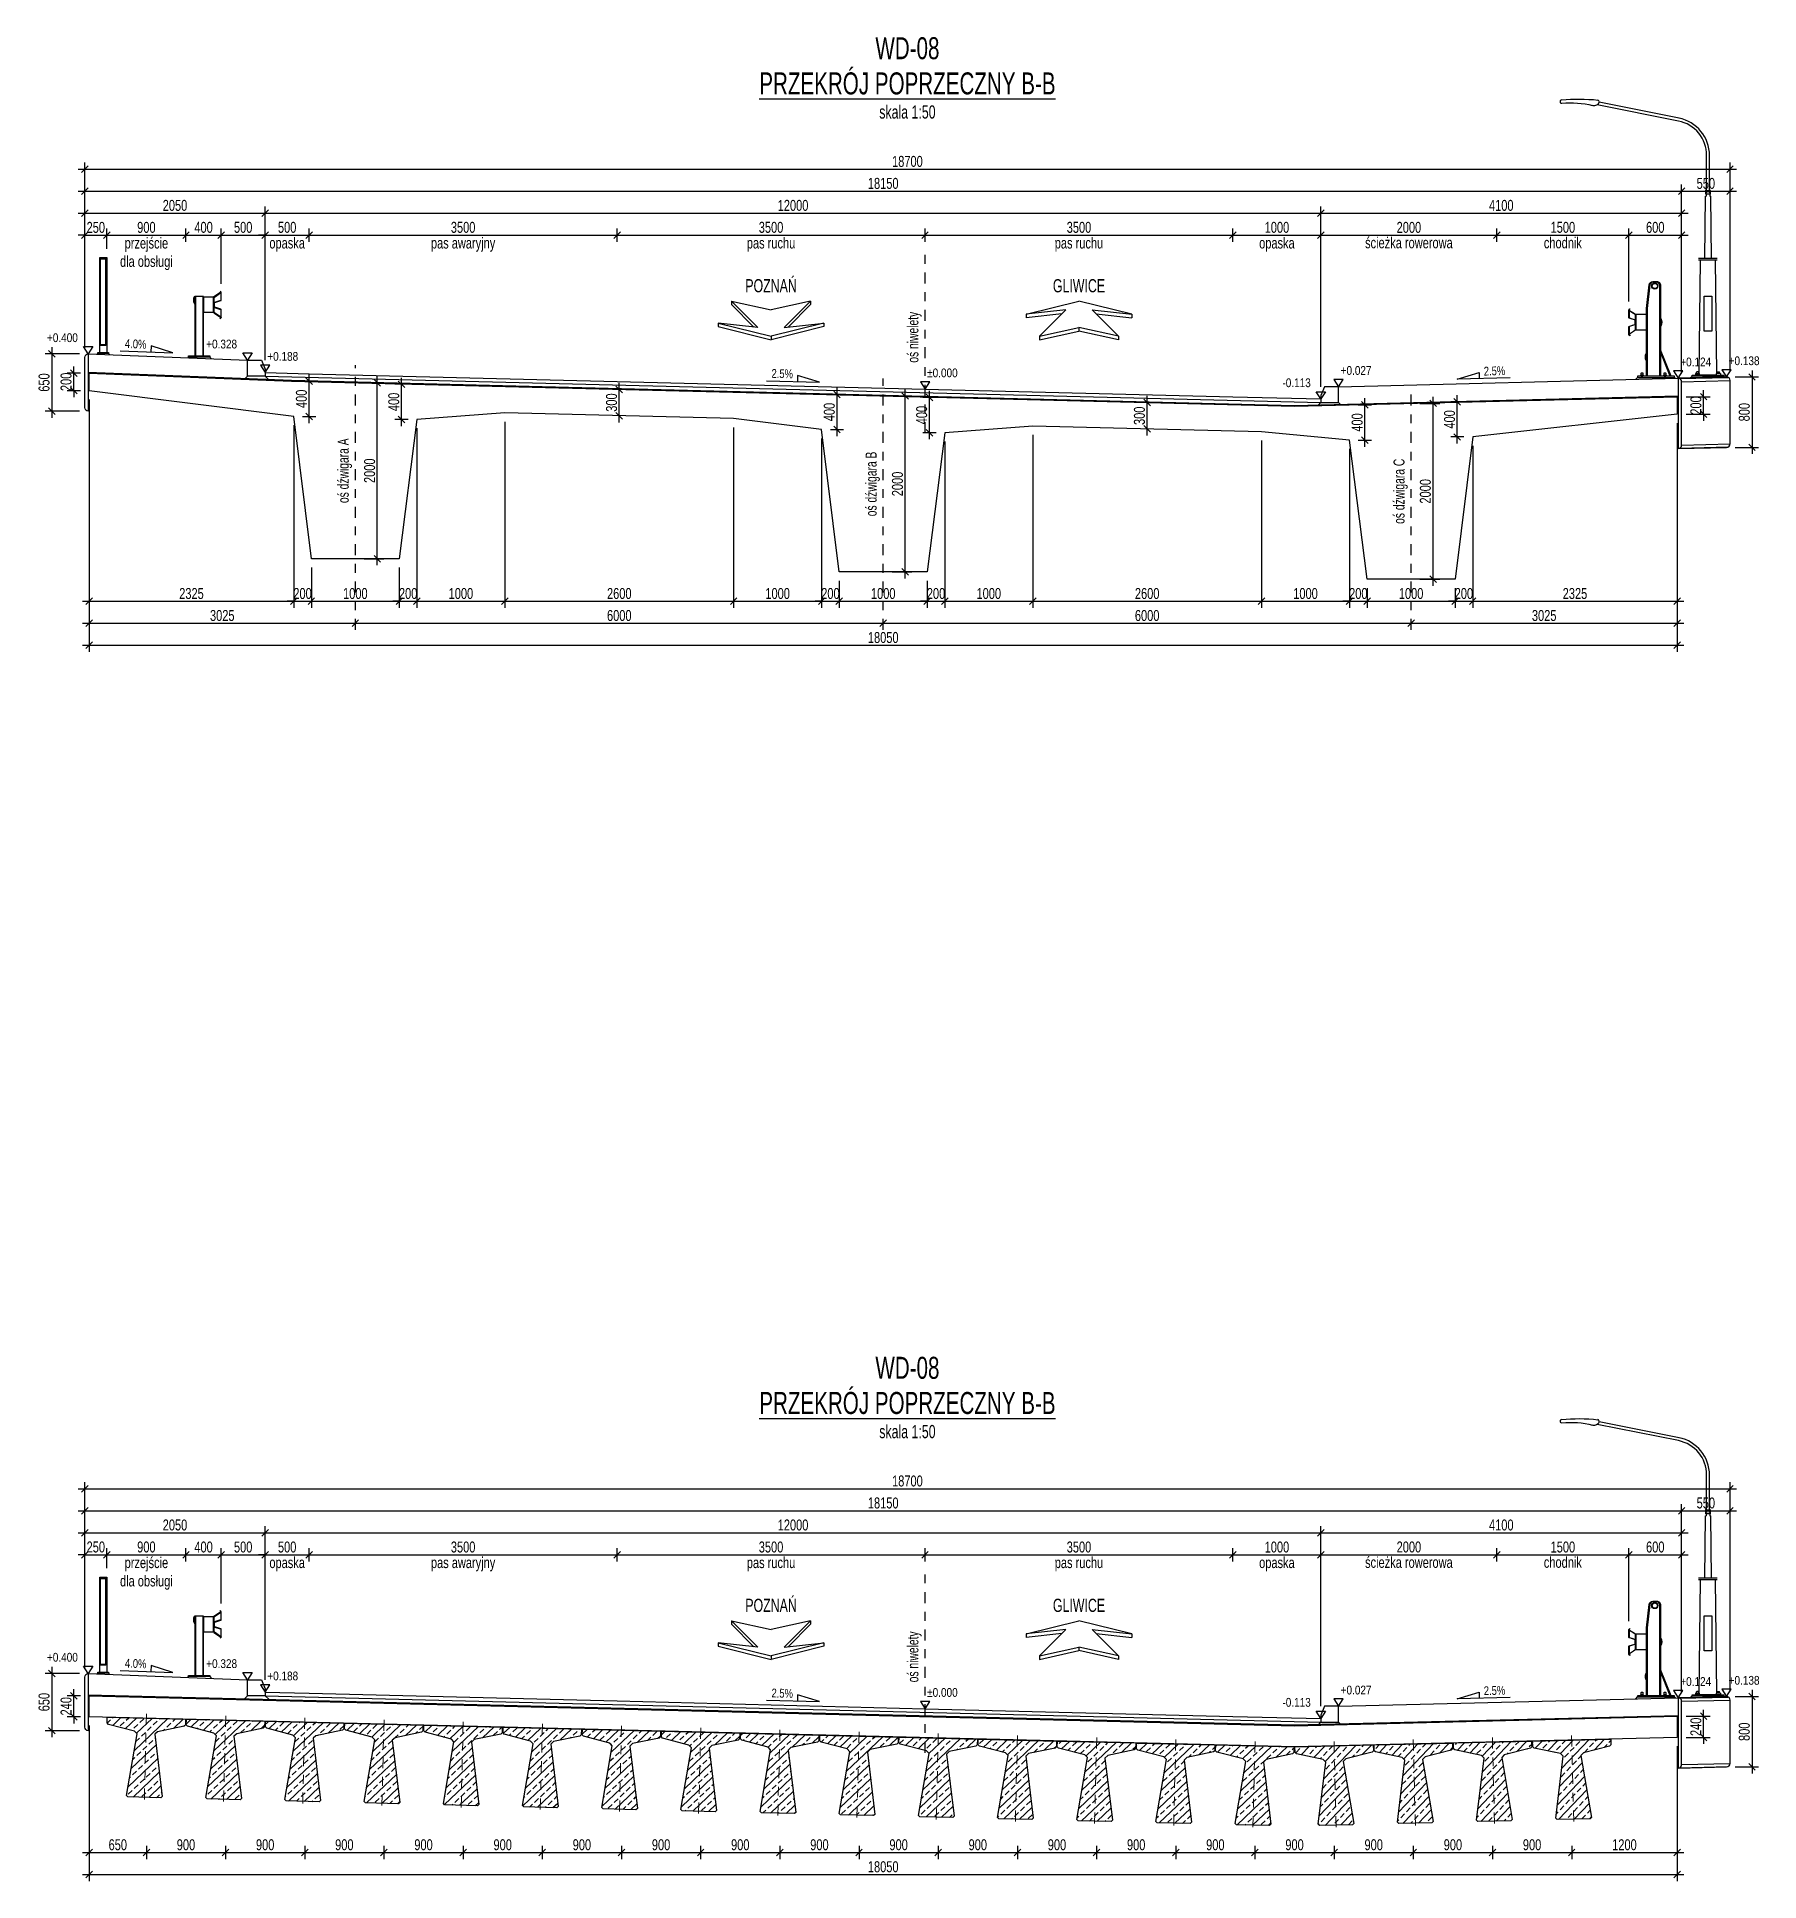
# Model space of a CAD drawing. Header units: metres. Extents: x -13.3 to 43, y -32 to 56.7.
# Drawn here: x -10.09 to 9.48, y -31.96 to -11 of the extents above; entities that cross this region are included whole.
import ezdxf
from ezdxf.enums import TextEntityAlignment as Align

# ---------------------------------------------------------------- set-up
doc = ezdxf.new("R2010")
doc.units = ezdxf.units.M
doc.header["$MEASUREMENT"] = 0
doc.linetypes.add('CENTER', pattern=[2, 1.25, -0.25, 0.25, -0.25])
doc.linetypes.add('HIDDEN', pattern=[0.375, 0.25, -0.125])
for name, color, linetype in [('AII_M_balustrady', 8, 'Continuous'), ('AII_M_bariery', 8, 'Continuous'), ('AII_M_izolacja', 8, 'Continuous'), ('AII_M_konstrukcja beton', 3, 'Continuous'), ('AII_M_krawężnik', 9, 'Continuous'), ('AII_M_kreskowanie', 8, 'Continuous'), ('AII_M_nawierzchnia', 9, 'Continuous'), ('AII_M_opis', 1, 'Continuous'), ('AII_M_wymiary', 9, 'Continuous'), ('AII_M_wyposażenie', 8, 'Continuous')]:
    doc.layers.add(name, color=color, linetype=linetype)
doc.layers.add('AII_M_koty wysokościowe', color=1, linetype='Continuous', lineweight=18)
doc.layers.add('AII_M_osie główne', color=9, linetype='CENTER', lineweight=18)
doc.layers.add('AII_M_pomoc', color=30, linetype='Continuous', plot=False)
doc.styles.add('AII_norm.', font='CDMSIMPL.shx', dxfattribs={"width": 0.75, "bigfont": 'CDMBIGPL.shx'})
doc.styles.add('CDMSTYLE', font='CDMSIMPL.shx', dxfattribs={"width": 0.7, "bigfont": 'CDMBIGPL.shx'})
doc.dimstyles.new('A2_M50MM', dxfattribs={"dimscale": 0.05, "dimtxt": 2.5, "dimasz": 1.5, "dimexe": 1.5, "dimexo": 2, "dimgap": 0.5, "dimtad": 1, "dimdec": 0, "dimlfac": 1000, "dimrnd": 5, "dimzin": 9, "dimtxsty": 'AII_norm.', "dimblk": 'OBLIQUE', "dimcen": 2.5, "dimdle": 1.5, "dimclrd": 256, "dimclre": 256, "dimclrt": 1, "dimadec": 1, "dimazin": 2, "dimtfac": 1, "dimtdec": 0, "dimtix": 1, "dimtmove": 1, "dimatfit": 3, "dimfxl": 1, "dimtvp": 1, "dimtfillclr": 256, "dimtolj": 1, "dimtzin": 0, "dimarcsym": 0})

msp = doc.modelspace()

# ---------------------------------------------------------------- texts
at = {"layer": 'AII_M_opis', "lineweight": 25, "style": 'AII_norm.', "width": 0.7}
for p in [(-0.075, -14.7), (-0.075, -29.7)]:
    msp.add_text('oś niwelety', height=0.125, rotation=90, dxfattribs=at).set_placement(p)
for s, p in [('oś dźwigara A', (-6.55, -15.9281)), ('oś dźwigara B', (-0.55, -16.0781)), ('oś dźwigara C', (5.45, -16.1619))]:
    msp.add_text(s, height=0.125, rotation=90, dxfattribs=at).set_placement(p, align=Align.CENTER)

# ---------------------------------------------------------------- blocks, each defined once
blk = doc.blocks.new('Deska_0.65')
at = {"layer": 'AII_M_wyposażenie', "color": 0, "linetype": 'ByBlock', "lineweight": -2}
blk.add_lwpolyline([(0, 0), (0, -0.65, 0.414214), (0.04, -0.61), (0.04, -0.04, 0.414214)], format="xyb", close=True, dxfattribs=at)
blk = doc.blocks.new('Bariera')
at = {"color": 0, "linetype": 'ByBlock', "lineweight": -2}
for p, q in [((-0.165, 0.685), (-0.165, 0.505)), ((-0.069, 0.685), (-0.165, 0.685)), ((-0.161, 0.505), (-0.161, 0.685)), ((-0.05, 0.685), (-0.069, 0.685)), ((-0.054, 0.505), (-0.054, 0.685)), ((-0.05, 0.683), (-0.05, 0.687)), ((-0.05, 0.503), (-0.05, 0.683)), ((-0.042, 0.687), (-0.042, 0.013)), ((0.042, 0.687), (0.042, 0.013)), ((0.052, 0.689), (0.05, 0.687)), ((-0.165, 0.505), (-0.05, 0.505))]:
    blk.add_line(p, q, dxfattribs=at)
for points in [[(-0.25, 0.454), (-0.25, 0.538, -0.324981), (-0.245, 0.545), (-0.178, 0.566, 0.324981), (-0.173, 0.573), (-0.173, 0.593), (-0.173, 0.613, 0.324981), (-0.178, 0.62), (-0.245, 0.641, -0.324981), (-0.25, 0.648), (-0.25, 0.732, -0.15172), (-0.249, 0.736), (-0.239, 0.75), (-0.237, 0.748), (-0.246, 0.735, 0.15172), (-0.247, 0.731), (-0.247, 0.65, 0.324981), (-0.242, 0.644), (-0.175, 0.622, -0.324981), (-0.17, 0.615), (-0.17, 0.593), (-0.17, 0.571, -0.324981), (-0.175, 0.564), (-0.242, 0.542, 0.324981), (-0.247, 0.536), (-0.247, 0.455, 0.15172), (-0.246, 0.451), (-0.237, 0.438), (-0.239, 0.436), (-0.249, 0.45, -0.15172), (-0.25, 0.454, 0.15172), (-0.249, 0.45)], [(0.052, 0.689, -0.305469), (0.052, 0.605), (0.05, 0.607, 0.3), (0.05, 0.687, 0.425)]]:
    blk.add_lwpolyline(points, format="xyb", dxfattribs=at)
blk.add_lwpolyline([(-0.168, 0.685, -0.252386), (-0.165, 0.679), (-0.165, 0.507, -0.252386), (-0.168, 0.501), (-0.241, 0.453), (-0.244, 0.457), (-0.173, 0.504, 0.252386), (-0.17, 0.509), (-0.17, 0.677, 0.252386), (-0.173, 0.682), (-0.244, 0.729), (-0.241, 0.733)], format="xyb", close=True, dxfattribs=at)
blk.add_lwpolyline([(-0.05, 0.013), (-0.05, 0.687), (0.05, 0.687), (0.05, 0.013)], dxfattribs=at)
blk.add_lwpolyline([(-0.12, 0), (0.12, 0), (0.12, 0.013), (-0.12, 0.013)], close=True, dxfattribs=at)
blk = doc.blocks.new('Balustrada_1.1')
at = {"layer": 'AII_M_balustrady', "color": 0, "linetype": 'ByBlock', "lineweight": -2}
for points in [[(0.04, 0.01), (0.04, 1.09), (-0.04, 1.09), (-0.04, 0.01)], [(-0.04, 1.07), (0.04, 1.07)], [(-0.03, 0.1), (-0.03, 1.07)], [(0.03, 0.1), (0.03, 1.07)]]:
    blk.add_lwpolyline(points, dxfattribs=at)
for points in [[(-0.06, 0), (0.06, 0), (0.06, 0.01), (-0.06, 0.01)], [(-0.03, 0.09), (0.03, 0.09), (0.03, 0.1), (-0.03, 0.1)]]:
    blk.add_lwpolyline(points, close=True, dxfattribs=at)
blk = doc.blocks.new('Deska_0.8')
at = {"layer": 'AII_M_wyposażenie', "color": 0, "linetype": 'ByBlock', "lineweight": -2}
blk.add_lwpolyline([(0, 0), (0, -0.8, 0.414214), (0.04, -0.76), (0.04, -0.04, 0.414214)], format="xyb", close=True, dxfattribs=at)
blk = doc.blocks.new('Barieroporęcz_1.1')
at = {"layer": 'AII_M_bariery', "color": 0, "linetype": 'ByBlock', "lineweight": -2}
for p, q in [((-0.23, 0.537), (-0.23, 0.717)), ((-0.23, 0.717), (-0.11, 0.717)), ((-0.11, 0.717), (-0.11, 0.537)), ((0.052, 0.669), (0.05, 0.667)), ((-0.11, 0.537), (-0.23, 0.537)), ((-0.112, 0.275), (-0.11, 0.273)), ((0.17, 0.013), (0.05, 0.313)), ((0.161, 0.013), (0.05, 0.291)), ((-0.17, 0.013), (-0.15, 0.013)), ((0.09, 0.013), (0.11, 0.013))]:
    blk.add_line(p, q, dxfattribs=at)
for points in [[(-0.11, 0.013), (-0.11, 0.751, -0.028091), (-0.108, 0.785), (-0.08, 1.053, -0.371293), (-0.037, 1.09), (0.007, 1.09, -0.414214), (0.05, 1.047), (0.05, 0.013)], [(0.042, 0.013), (0.042, 1.047, 0.414214), (0.007, 1.082), (-0.037, 1.082, 0.361555), (-0.071, 1.053), (-0.072, 1.052), (-0.1, 0.785, 0.028091), (-0.102, 0.751), (-0.102, 0.013)], [(-0.31, 0.491), (-0.31, 0.517), (-0.31, 0.573, -0.324981), (-0.305, 0.58), (-0.268, 0.592), (-0.243, 0.6, 0.324981), (-0.238, 0.607), (-0.238, 0.627), (-0.238, 0.647, 0.324981), (-0.243, 0.653), (-0.274, 0.663), (-0.305, 0.673, -0.324981), (-0.31, 0.68), (-0.31, 0.704), (-0.31, 0.762, -0.15172), (-0.309, 0.766), (-0.299, 0.78), (-0.297, 0.778), (-0.306, 0.765, 0.15172), (-0.307, 0.761), (-0.307, 0.704), (-0.307, 0.682, 0.324981), (-0.302, 0.676), (-0.274, 0.666), (-0.24, 0.655, -0.324981), (-0.235, 0.649), (-0.235, 0.627), (-0.235, 0.605, -0.324981), (-0.24, 0.598), (-0.268, 0.589), (-0.302, 0.578, 0.324981), (-0.307, 0.571), (-0.307, 0.517), (-0.307, 0.492, 0.15172), (-0.306, 0.488), (-0.297, 0.475), (-0.299, 0.473), (-0.309, 0.487, -0.15172), (-0.31, 0.491, 0.15172), (-0.309, 0.487)], [(0.052, 0.669, -0.305469), (0.052, 0.584), (0.05, 0.587, 0.3), (0.05, 0.667)], [(-0.112, 0.275, 0.305469), (-0.112, 0.191), (-0.11, 0.193, -0.3), (-0.11, 0.273, -0.425)]]:
    blk.add_lwpolyline(points, format="xyb", dxfattribs=at)
blk.add_lwpolyline([(-0.259, 0.526), (-0.238, 0.539, 0.252386), (-0.235, 0.545), (-0.235, 0.602), (-0.235, 0.708, 0.252386), (-0.238, 0.714), (-0.265, 0.732), (-0.304, 0.757), (-0.301, 0.761), (-0.265, 0.738), (-0.233, 0.717, -0.252386), (-0.23, 0.711), (-0.23, 0.602), (-0.23, 0.542, -0.252386), (-0.233, 0.537), (-0.259, 0.52), (-0.301, 0.492), (-0.304, 0.496)], format="xyb", close=True, dxfattribs=at)
for points in [[(-0.21, 0.013), (-0.21, 0), (0.21, 0), (0.21, 0.013)], [(-0.146, 0.013), (-0.174, 0.013), (-0.174, 0.024), (-0.146, 0.024)], [(-0.17, 0.024), (-0.17, 0.05), (-0.167, 0.053), (-0.153, 0.053), (-0.15, 0.05), (-0.15, 0.024)], [(0.114, 0.013), (0.086, 0.013), (0.086, 0.024), (0.114, 0.024)], [(0.09, 0.024), (0.09, 0.05), (0.093, 0.053), (0.107, 0.053), (0.11, 0.05), (0.11, 0.024)]]:
    blk.add_lwpolyline(points, close=True, dxfattribs=at)
for radius in [0.035, 0.03]:
    blk.add_circle((-0.015, 1.039), radius, dxfattribs=at)
blk = doc.blocks.new('Latarnia_0.8_2.5')
at = {"layer": 'AII_M_wyposażenie', "color": 0, "linetype": 'ByBlock', "lineweight": -2, "ltscale": 5, "extrusion": (0, 0, -1)}
for p, q in [((0.003, 2.923), (-0.92, 3.108)), ((0.01, 2.956), (-0.899, 3.137)), ((0.324, 2.146), (0.324, 2.532)), ((0.357, 2.144), (0.357, 2.532)), ((0.315, 2.135), (0.324, 2.146)), ((0.365, 2.135), (0.357, 2.144))]:
    blk.add_line(p, q, dxfattribs=at)
at = {"layer": 'AII_M_wyposażenie', "color": 0, "linetype": 'ByBlock', "lineweight": -2, "ltscale": 5}
for p, q in [((0.303, 1.36), (0.31, 2.069)), ((0.31, 2.069), (0.319, 2.069)), ((0.319, 2.091), (0.319, 2.069)), ((0.362, 2.091), (0.362, 2.069)), ((0.362, 2.069), (0.371, 2.069)), ((0.378, 1.36), (0.371, 2.069)), ((0.24, 0.053), (0.255, 1.34)), ((0.44, 0.053), (0.426, 1.34)), ((0.438, 0.033), (0.242, 0.033))]:
    blk.add_line(p, q, dxfattribs=at)
at = {"layer": 'AII_M_wyposażenie', "color": 0, "linetype": 'ByBlock', "lineweight": -2, "ltscale": 0.2}
for p, q in [((0.445, 1.36), (0.23, 1.36)), ((0.445, 1.34), (0.23, 1.34))]:
    blk.add_line(p, q, dxfattribs=at)
at = {"layer": 'AII_M_wyposażenie', "color": 0, "linetype": 'ByBlock', "lineweight": -2}
for p, q in [((0.245, 0.036), (0.195, 0.036)), ((0.195, 0.033), (0.195, 0.036)), ((0.197, 0.053), (0.197, 0.036)), ((0.197, 0.053), (0.243, 0.053)), ((0.213, 0.073), (0.208, 0.068)), ((0.208, 0.053), (0.208, 0.068)), ((0.227, 0.073), (0.213, 0.073)), ((0.232, 0.068), (0.227, 0.073)), ((0.232, 0.053), (0.232, 0.068)), ((0.243, 0.036), (0.243, 0.053)), ((0.245, 0.033), (0.245, 0.036)), ((0.435, 0.033), (0.435, 0.036)), ((0.435, 0.036), (0.485, 0.036)), ((0.437, 0.036), (0.437, 0.053)), ((0.483, 0.053), (0.437, 0.053)), ((0.448, 0.068), (0.453, 0.073)), ((0.448, 0.053), (0.448, 0.068)), ((0.453, 0.073), (0.467, 0.073)), ((0.467, 0.073), (0.472, 0.068)), ((0.472, 0.053), (0.472, 0.068)), ((0.483, 0.053), (0.483, 0.036)), ((0.485, 0.033), (0.485, 0.036))]:
    blk.add_line(p, q, dxfattribs=at)
blk.add_lwpolyline([(0, -0.8), (0.55, -0.786, 0.414214), (0.59, -0.746), (0.59, -0.026, 0.414214), (0.55, 0.014), (0, 0)], format="xyb", dxfattribs=at)
for points in [[(0.02, -0.005), (0.57, 0.008)], [(0.16, 0.023), (0.141, 0.004)], [(0.52, 0.023), (0.53, 0.013)], [(0.04, -0.04), (0.59, -0.026)], [(0.02, -0.795), (0.57, -0.781)]]:
    blk.add_lwpolyline(points, dxfattribs=at)
blk.add_lwpolyline([(0.16, 0.033), (0.52, 0.033), (0.52, 0.023), (0.16, 0.023)], close=True, dxfattribs=at)
at = {"layer": 'AII_M_wyposażenie', "color": 0, "linetype": 'ByBlock', "lineweight": -2, "elevation": 0}
blk.add_lwpolyline([(0.04, -0.76), (0.59, -0.746)], dxfattribs=at)
at = {"layer": 'AII_M_wyposażenie', "color": 0, "linetype": 'ByBlock', "lineweight": -2, "ltscale": 5}
for centre in [(0.324, 2.113), (0.356, 2.113)]:
    blk.add_circle(centre, 0.00534, dxfattribs=at)
for centre, radius, start, end in [((-1.324, 3.145), 0.0185, 95.8276, 277.0544), ((-0.918, 3.143), 0.0193, 343.5823, 72.9825), ((-0.075, 2.532), 0.432, 0, 78.6901), ((-0.075, 2.532), 0.399, 0, 78.6901)]:
    blk.add_arc(centre, radius, start, end, dxfattribs=at)
at = {"layer": 'AII_M_wyposażenie', "color": 0, "linetype": 'ByBlock', "lineweight": -2, "ltscale": 5, "extrusion": (0, 0, -1)}
for centre, radius, start, end in [((1.128, 1.21), 1.963, 84.2073, 96.3257), ((1.221, 2.131), 1, 84.2065, 104.45), ((0.953, 3.153), 0.0567, 196.5854, 288.7065)]:
    blk.add_arc(centre, radius, start, end, dxfattribs=at)
at = {"layer": 'AII_M_wyposażenie', "color": 0, "linetype": 'ByBlock', "lineweight": -2, "ltscale": 5}
for points in [[(0.315, 2.135), (0.365, 2.135), (0.365, 2.091), (0.315, 2.091)], [(0.297, 0.933), (0.382, 0.933), (0.382, 0.533), (0.297, 0.533)]]:
    blk.add_3dface(points, dxfattribs=at)
blk = doc.blocks.new('_OBLIQUE')
at = {"color": 0, "linetype": 'ByBlock'}
blk.add_line((-0.5, -0.5), (0.5, 0.5), dxfattribs=at)
blk = doc.blocks.new('*D868')
at = {"layer": 'AII_M_wymiary', "lineweight": -2, "transparency": 16777216}
for p, q in [((-9.61, -14.6001), (-10, -14.6001)), ((-9.925, -14.5251), (-9.925, -15.3251)), ((-9.61, -15.2501), (-10, -15.2501))]:
    blk.add_line(p, q, dxfattribs=at)
at = {"layer": 'Defpoints', "color": 0, "lineweight": 25, "transparency": 16777216}
for p in [(-9.51, -14.6001), (-9.925, -15.2501), (-9.51, -15.2501)]:
    blk.add_point(p, dxfattribs=at)
at = {"layer": 'AII_M_wymiary', "lineweight": -2, "transparency": 16777216, "xscale": 0.07500000000000001, "yscale": 0.07500000000000001, "zscale": 0.07500000000000001}
for p, rotation in [((-9.925, -14.6001), 90), ((-9.925, -15.2501), 270)]:
    blk.add_blockref('_OBLIQUE', p, dxfattribs=dict(at, rotation=rotation))
at = {"layer": 'AII_M_wymiary', "color": 1, "lineweight": 25, "transparency": 16777216, "insert": (-10.0125, -14.9251), "char_height": 0.125, "attachment_point": 5, "rotation": 90, "style": 'AII_norm.'}
blk.add_mtext('\\A1;650', dxfattribs=at)
blk = doc.blocks.new('*D869')
at = {"layer": 'AII_M_wymiary', "lineweight": -2, "transparency": 16777216}
for p, q in [((9.21, -14.86225), (9.475, -14.86225)), ((9.4, -14.78725), (9.4, -15.73725)), ((9.21, -15.66225), (9.475, -15.66225))]:
    blk.add_line(p, q, dxfattribs=at)
at = {"layer": 'Defpoints', "color": 0, "lineweight": 25, "transparency": 16777216}
for p in [(9.11, -14.86225), (9.11, -15.66225), (9.4, -15.66225)]:
    blk.add_point(p, dxfattribs=at)
at = {"layer": 'AII_M_wymiary', "lineweight": -2, "transparency": 16777216, "xscale": 0.07500000000000001, "yscale": 0.07500000000000001, "zscale": 0.07500000000000001}
for p, rotation in [((9.4, -14.86225), 90), ((9.4, -15.66225), 270)]:
    blk.add_blockref('_OBLIQUE', p, dxfattribs=dict(at, rotation=rotation))
at = {"layer": 'AII_M_wymiary', "color": 1, "lineweight": 25, "transparency": 16777216, "insert": (9.3125, -15.26225), "char_height": 0.125, "attachment_point": 5, "rotation": 90, "style": 'AII_norm.'}
blk.add_mtext('\\A1;800', dxfattribs=at)
blk = doc.blocks.new('Kierunek_od')
at = {"layer": 'AII_M_opis', "color": 0}
for p, q in [((-0.45, 0), (0, -0.1)), ((-0.45, 0), (-0.15, -0.3)), ((-0.45, 0), (-0.45, -0.04)), ((0.45, 0), (0, -0.1)), ((0.45, 0), (0.15, -0.3)), ((0.45, 0), (0.45, -0.04)), ((-0.45, -0.04), (-0.195, -0.295)), ((0.45, -0.04), (0.195, -0.295)), ((-0.15, -0.3), (-0.6, -0.25)), ((-0.6, -0.25), (0, -0.4)), ((-0.6, -0.25), (-0.6, -0.29)), ((-0.6, -0.29), (0, -0.44)), ((0.6, -0.25), (0, -0.4)), ((0.6, -0.29), (0, -0.44)), ((0, -0.4), (0, -0.44)), ((0.15, -0.3), (0.6, -0.25)), ((0.6, -0.25), (0.6, -0.29))]:
    blk.add_line(p, q, dxfattribs=at)
at = {"layer": 'AII_M_opis', "color": 2, "style": 'AII_norm.', "width": 0.7, "flags": 4}
blk.add_attdef('KIERUNEK', text='', height=0.15, dxfattribs=at).set_placement((0, 0.175), align=Align.MIDDLE_CENTER)
blk = doc.blocks.new('Kierunek_do')
at = {"layer": 'AII_M_opis', "color": 0}
for p, q in [((-0.6, -0.15), (0, 0)), ((0.6, -0.15), (0, 0)), ((-0.15, -0.1), (-0.6, -0.15)), ((-0.195, -0.145), (-0.6, -0.19)), ((-0.6, -0.15), (-0.6, -0.19)), ((-0.45, -0.4), (-0.15, -0.1)), ((0.45, -0.4), (0.15, -0.1)), ((0.15, -0.1), (0.6, -0.15)), ((0.195, -0.145), (0.6, -0.19)), ((0.6, -0.15), (0.6, -0.19)), ((-0.45, -0.4), (0, -0.3)), ((-0.45, -0.44), (0, -0.34)), ((-0.45, -0.4), (-0.45, -0.44)), ((0.45, -0.4), (0, -0.3)), ((0, -0.3), (0, -0.34)), ((0.45, -0.44), (0, -0.34)), ((0.45, -0.4), (0.45, -0.44))]:
    blk.add_line(p, q, dxfattribs=at)
at = {"layer": 'AII_M_opis', "color": 2, "lineweight": 25, "style": 'AII_norm.', "width": 0.7, "flags": 4}
blk.add_attdef('KIERUNEK', text='', height=0.15, rotation=360, dxfattribs=at).set_placement((0, 0.175), align=Align.MIDDLE_CENTER)
blk = doc.blocks.new('Spadek')
at = {"layer": 'AII_M_wymiary', "color": 0}
blk.add_lwpolyline([(-0.3, 0), (0.3, 0), (0.05, 0.07), (0.05, 0.07), (0.05, 0)], dxfattribs=at)
at = {"layer": 'AII_M_wymiary', "color": 1, "style": 'CDMSTYLE', "width": 0.8}
blk.add_attdef('SP', text='', height=0.1, rotation=360, dxfattribs=at).set_placement((-0.125, 0.035), align=Align.CENTER)
blk = doc.blocks.new('*D870')
at = {"layer": 'AII_M_wymiary', "lineweight": -2, "transparency": 16777216}
for p, q in [((-7.5, -14.672), (-7.5, -13.175)), ((-7, -13.325), (-7, -13.175)), ((-7.5, -13.25), (-7.575, -13.25)), ((-7.5, -13.25), (-7, -13.25)), ((-7, -13.25), (-6.925, -13.25))]:
    blk.add_line(p, q, dxfattribs=at)
at = {"layer": 'Defpoints', "color": 0, "lineweight": 25, "transparency": 16777216}
for p in [(-7, -13.25), (-7, -13.425), (-7.5, -14.773)]:
    blk.add_point(p, dxfattribs=at)
at = {"layer": 'AII_M_wymiary', "lineweight": -2, "transparency": 16777216, "xscale": 0.07500000000000001, "yscale": 0.07500000000000001, "zscale": 0.07500000000000001}
blk.add_blockref('_OBLIQUE', (-7.5, -13.25), dxfattribs=at)
at = {"layer": 'AII_M_wymiary', "lineweight": -2, "transparency": 16777216, "xscale": 0.07500000000000001, "yscale": 0.07500000000000001, "zscale": 0.07500000000000001, "rotation": 180}
blk.add_blockref('_OBLIQUE', (-7, -13.25), dxfattribs=at)
at = {"layer": 'AII_M_wymiary', "color": 1, "lineweight": 25, "transparency": 16777216, "char_height": 0.125, "attachment_point": 5, "style": 'AII_norm.'}
for s, insert in [('\\A1;500', (-7.25, -13.162)), ('\\A1;opaska', (-7.25, -13.358))]:
    blk.add_mtext(s, dxfattribs=dict(at, insert=insert))
blk = doc.blocks.new('*D871')
at = {"layer": 'AII_M_wymiary', "lineweight": -2, "transparency": 16777216}
for p, q in [((-7, -13.325), (-7, -13.175)), ((-3.5, -13.325), (-3.5, -13.175)), ((-7.075, -13.25), (-3.425, -13.25))]:
    blk.add_line(p, q, dxfattribs=at)
at = {"layer": 'Defpoints', "color": 0, "lineweight": 25, "transparency": 16777216}
for p in [(-3.5, -13.25), (-7, -13.425), (-3.5, -13.425)]:
    blk.add_point(p, dxfattribs=at)
at = {"layer": 'AII_M_wymiary', "lineweight": -2, "transparency": 16777216, "xscale": 0.07500000000000001, "yscale": 0.07500000000000001, "zscale": 0.07500000000000001, "rotation": 180}
blk.add_blockref('_OBLIQUE', (-7, -13.25), dxfattribs=at)
at = {"layer": 'AII_M_wymiary', "lineweight": -2, "transparency": 16777216, "xscale": 0.07500000000000001, "yscale": 0.07500000000000001, "zscale": 0.07500000000000001}
blk.add_blockref('_OBLIQUE', (-3.5, -13.25), dxfattribs=at)
at = {"layer": 'AII_M_wymiary', "color": 1, "lineweight": 25, "transparency": 16777216, "char_height": 0.125, "attachment_point": 5, "style": 'AII_norm.'}
for s, insert in [('\\A1;3500', (-5.25, -13.162)), ('\\A1;pas awaryjny', (-5.25, -13.358))]:
    blk.add_mtext(s, dxfattribs=dict(at, insert=insert))
blk = doc.blocks.new('*D872')
at = {"layer": 'AII_M_wymiary', "lineweight": -2, "transparency": 16777216}
for p, q in [((-3.5, -13.325), (-3.5, -13.175)), ((0, -13.325), (0, -13.175)), ((-3.575, -13.25), (0.075, -13.25))]:
    blk.add_line(p, q, dxfattribs=at)
at = {"layer": 'Defpoints', "color": 0, "lineweight": 25, "transparency": 16777216}
for p in [(0, -13.25), (-3.5, -13.425), (0, -13.425)]:
    blk.add_point(p, dxfattribs=at)
at = {"layer": 'AII_M_wymiary', "lineweight": -2, "transparency": 16777216, "xscale": 0.07500000000000001, "yscale": 0.07500000000000001, "zscale": 0.07500000000000001, "rotation": 180}
blk.add_blockref('_OBLIQUE', (-3.5, -13.25), dxfattribs=at)
at = {"layer": 'AII_M_wymiary', "lineweight": -2, "transparency": 16777216, "xscale": 0.07500000000000001, "yscale": 0.07500000000000001, "zscale": 0.07500000000000001}
blk.add_blockref('_OBLIQUE', (0, -13.25), dxfattribs=at)
at = {"layer": 'AII_M_wymiary', "color": 1, "lineweight": 25, "transparency": 16777216, "char_height": 0.125, "attachment_point": 5, "style": 'AII_norm.'}
for s, insert in [('\\A1;3500', (-1.75, -13.162)), ('\\A1;pas ruchu', (-1.75, -13.358))]:
    blk.add_mtext(s, dxfattribs=dict(at, insert=insert))
blk = doc.blocks.new('*D873')
at = {"layer": 'AII_M_wymiary', "lineweight": -2, "transparency": 16777216}
for p, q in [((0, -13.325), (0, -13.175)), ((3.5, -13.325), (3.5, -13.175)), ((-0.075, -13.25), (3.575, -13.25))]:
    blk.add_line(p, q, dxfattribs=at)
at = {"layer": 'Defpoints', "color": 0, "lineweight": 25, "transparency": 16777216}
for p in [(3.5, -13.25), (0, -13.425), (3.5, -13.425)]:
    blk.add_point(p, dxfattribs=at)
at = {"layer": 'AII_M_wymiary', "lineweight": -2, "transparency": 16777216, "xscale": 0.07500000000000001, "yscale": 0.07500000000000001, "zscale": 0.07500000000000001, "rotation": 180}
blk.add_blockref('_OBLIQUE', (0, -13.25), dxfattribs=at)
at = {"layer": 'AII_M_wymiary', "lineweight": -2, "transparency": 16777216, "xscale": 0.07500000000000001, "yscale": 0.07500000000000001, "zscale": 0.07500000000000001}
blk.add_blockref('_OBLIQUE', (3.5, -13.25), dxfattribs=at)
at = {"layer": 'AII_M_wymiary', "color": 1, "lineweight": 25, "transparency": 16777216, "char_height": 0.125, "attachment_point": 5, "style": 'AII_norm.'}
for s, insert in [('\\A1;3500', (1.75, -13.162)), ('\\A1;pas ruchu', (1.75, -13.358))]:
    blk.add_mtext(s, dxfattribs=dict(at, insert=insert))
blk = doc.blocks.new('*D874')
at = {"layer": 'AII_M_wymiary', "lineweight": -2, "transparency": 16777216}
for p, q in [((3.5, -13.325), (3.5, -13.175)), ((4.5, -14.973), (4.5, -13.175)), ((3.425, -13.25), (4.575, -13.25))]:
    blk.add_line(p, q, dxfattribs=at)
at = {"layer": 'Defpoints', "color": 0, "lineweight": 25, "transparency": 16777216}
for p in [(4.5, -13.25), (3.5, -13.425), (4.5, -15.072)]:
    blk.add_point(p, dxfattribs=at)
at = {"layer": 'AII_M_wymiary', "lineweight": -2, "transparency": 16777216, "xscale": 0.07500000000000001, "yscale": 0.07500000000000001, "zscale": 0.07500000000000001, "rotation": 180}
blk.add_blockref('_OBLIQUE', (3.5, -13.25), dxfattribs=at)
at = {"layer": 'AII_M_wymiary', "lineweight": -2, "transparency": 16777216, "xscale": 0.07500000000000001, "yscale": 0.07500000000000001, "zscale": 0.07500000000000001}
blk.add_blockref('_OBLIQUE', (4.5, -13.25), dxfattribs=at)
at = {"layer": 'AII_M_wymiary', "color": 1, "lineweight": 25, "transparency": 16777216, "char_height": 0.125, "attachment_point": 5, "style": 'AII_norm.'}
for s, insert in [('\\A1;1000', (4, -13.162)), ('\\A1;opaska', (4, -13.358))]:
    blk.add_mtext(s, dxfattribs=dict(at, insert=insert))
blk = doc.blocks.new('*D875')
at = {"layer": 'AII_M_wymiary', "lineweight": -2, "transparency": 16777216}
for p, q in [((-8, -13.804), (-8, -13.175)), ((-7.5, -14.672), (-7.5, -13.175)), ((-8.075, -13.25), (-7.425, -13.25))]:
    blk.add_line(p, q, dxfattribs=at)
at = {"layer": 'Defpoints', "color": 0, "lineweight": 25, "transparency": 16777216}
for p in [(-7.5, -13.25), (-8, -13.904), (-7.5, -14.773)]:
    blk.add_point(p, dxfattribs=at)
at = {"layer": 'AII_M_wymiary', "lineweight": -2, "transparency": 16777216, "xscale": 0.07500000000000001, "yscale": 0.07500000000000001, "zscale": 0.07500000000000001, "rotation": 180}
blk.add_blockref('_OBLIQUE', (-8, -13.25), dxfattribs=at)
at = {"layer": 'AII_M_wymiary', "lineweight": -2, "transparency": 16777216, "xscale": 0.07500000000000001, "yscale": 0.07500000000000001, "zscale": 0.07500000000000001}
blk.add_blockref('_OBLIQUE', (-7.5, -13.25), dxfattribs=at)
at = {"layer": 'AII_M_wymiary', "color": 1, "lineweight": 25, "transparency": 16777216, "insert": (-7.75, -13.162), "char_height": 0.125, "attachment_point": 5, "style": 'AII_norm.'}
blk.add_mtext('\\A1;500', dxfattribs=at)
blk = doc.blocks.new('*D876')
at = {"layer": 'AII_M_wymiary', "lineweight": -2, "transparency": 16777216}
for p, q in [((-8.4, -13.325), (-8.4, -13.175)), ((-8, -13.804), (-8, -13.175)), ((-8.475, -13.25), (-7.925, -13.25))]:
    blk.add_line(p, q, dxfattribs=at)
at = {"layer": 'Defpoints', "color": 0, "lineweight": 25, "transparency": 16777216}
for p in [(-8, -13.25), (-8.4, -13.425), (-8, -13.904)]:
    blk.add_point(p, dxfattribs=at)
at = {"layer": 'AII_M_wymiary', "lineweight": -2, "transparency": 16777216, "xscale": 0.07500000000000001, "yscale": 0.07500000000000001, "zscale": 0.07500000000000001, "rotation": 180}
blk.add_blockref('_OBLIQUE', (-8.4, -13.25), dxfattribs=at)
at = {"layer": 'AII_M_wymiary', "lineweight": -2, "transparency": 16777216, "xscale": 0.07500000000000001, "yscale": 0.07500000000000001, "zscale": 0.07500000000000001}
blk.add_blockref('_OBLIQUE', (-8, -13.25), dxfattribs=at)
at = {"layer": 'AII_M_wymiary', "color": 1, "lineweight": 25, "transparency": 16777216, "insert": (-8.2, -13.162), "char_height": 0.125, "attachment_point": 5, "style": 'AII_norm.'}
blk.add_mtext('\\A1;400', dxfattribs=at)
blk = doc.blocks.new('*D877')
at = {"layer": 'AII_M_wymiary', "lineweight": -2, "transparency": 16777216}
for p, q in [((-9.3, -13.4045), (-9.3, -13.175)), ((-8.4, -13.325), (-8.4, -13.175)), ((-9.375, -13.25), (-8.325, -13.25))]:
    blk.add_line(p, q, dxfattribs=at)
at = {"layer": 'Defpoints', "color": 0, "lineweight": 25, "transparency": 16777216}
for p in [(-8.4, -13.25), (-9.3, -13.5045), (-8.4, -13.425)]:
    blk.add_point(p, dxfattribs=at)
at = {"layer": 'AII_M_wymiary', "lineweight": -2, "transparency": 16777216, "xscale": 0.07500000000000001, "yscale": 0.07500000000000001, "zscale": 0.07500000000000001, "rotation": 180}
blk.add_blockref('_OBLIQUE', (-9.3, -13.25), dxfattribs=at)
at = {"layer": 'AII_M_wymiary', "lineweight": -2, "transparency": 16777216, "xscale": 0.07500000000000001, "yscale": 0.07500000000000001, "zscale": 0.07500000000000001}
blk.add_blockref('_OBLIQUE', (-8.4, -13.25), dxfattribs=at)
at = {"layer": 'AII_M_wymiary', "color": 1, "lineweight": 25, "transparency": 16777216, "char_height": 0.125, "attachment_point": 5, "style": 'AII_norm.'}
for s, insert in [('\\A1;900', (-8.85, -13.1625)), ('\\A1;przejście\\Pdla obsługi', (-8.85, -13.4625))]:
    blk.add_mtext(s, dxfattribs=dict(at, insert=insert))
blk = doc.blocks.new('*D878')
at = {"layer": 'AII_M_wymiary', "lineweight": -2, "transparency": 16777216}
for p, q in [((-9.55, -14.5401), (-9.55, -13.175)), ((-9.3, -13.4045), (-9.3, -13.175)), ((-9.55, -13.25), (-9.625, -13.25)), ((-9.55, -13.25), (-9.3, -13.25)), ((-9.3, -13.25), (-9.225, -13.25))]:
    blk.add_line(p, q, dxfattribs=at)
at = {"layer": 'Defpoints', "color": 0, "lineweight": 25, "transparency": 16777216}
for p in [(-9.3, -13.25), (-9.3, -13.5045), (-9.55, -14.6401)]:
    blk.add_point(p, dxfattribs=at)
at = {"layer": 'AII_M_wymiary', "lineweight": -2, "transparency": 16777216, "xscale": 0.07500000000000001, "yscale": 0.07500000000000001, "zscale": 0.07500000000000001}
blk.add_blockref('_OBLIQUE', (-9.55, -13.25), dxfattribs=at)
at = {"layer": 'AII_M_wymiary', "lineweight": -2, "transparency": 16777216, "xscale": 0.07500000000000001, "yscale": 0.07500000000000001, "zscale": 0.07500000000000001, "rotation": 180}
blk.add_blockref('_OBLIQUE', (-9.3, -13.25), dxfattribs=at)
at = {"layer": 'AII_M_wymiary', "color": 1, "lineweight": 25, "transparency": 16777216, "insert": (-9.425, -13.1625), "char_height": 0.125, "attachment_point": 5, "style": 'AII_norm.'}
blk.add_mtext('\\A1;250', dxfattribs=at)
blk = doc.blocks.new('*D879')
at = {"layer": 'AII_M_wymiary', "lineweight": -2, "transparency": 16777216}
for p, q in [((4.5, -14.9725), (4.5, -13.175)), ((6.5, -13.325), (6.5, -13.175)), ((4.425, -13.25), (6.575, -13.25))]:
    blk.add_line(p, q, dxfattribs=at)
at = {"layer": 'Defpoints', "color": 0, "lineweight": 25, "transparency": 16777216}
for p in [(6.5, -13.25), (6.5, -13.425), (4.5, -15.0725)]:
    blk.add_point(p, dxfattribs=at)
at = {"layer": 'AII_M_wymiary', "lineweight": -2, "transparency": 16777216, "xscale": 0.07500000000000001, "yscale": 0.07500000000000001, "zscale": 0.07500000000000001, "rotation": 180}
blk.add_blockref('_OBLIQUE', (4.5, -13.25), dxfattribs=at)
at = {"layer": 'AII_M_wymiary', "lineweight": -2, "transparency": 16777216, "xscale": 0.07500000000000001, "yscale": 0.07500000000000001, "zscale": 0.07500000000000001}
blk.add_blockref('_OBLIQUE', (6.5, -13.25), dxfattribs=at)
at = {"layer": 'AII_M_wymiary', "color": 1, "lineweight": 25, "transparency": 16777216, "char_height": 0.125, "attachment_point": 5, "style": 'AII_norm.'}
for s, insert in [('\\A1;2000', (5.5, -13.1625)), ('\\A1;ścieżka rowerowa', (5.5, -13.3375))]:
    blk.add_mtext(s, dxfattribs=dict(at, insert=insert))
blk = doc.blocks.new('*D880')
at = {"layer": 'AII_M_wymiary', "lineweight": -2, "transparency": 16777216}
for p, q in [((6.5, -13.325), (6.5, -13.175)), ((8, -14.005), (8, -13.175)), ((6.425, -13.25), (8.075, -13.25))]:
    blk.add_line(p, q, dxfattribs=at)
at = {"layer": 'Defpoints', "color": 0, "lineweight": 25, "transparency": 16777216}
for p in [(8, -13.25), (6.5, -13.425), (8, -14.105)]:
    blk.add_point(p, dxfattribs=at)
at = {"layer": 'AII_M_wymiary', "lineweight": -2, "transparency": 16777216, "xscale": 0.07500000000000001, "yscale": 0.07500000000000001, "zscale": 0.07500000000000001, "rotation": 180}
blk.add_blockref('_OBLIQUE', (6.5, -13.25), dxfattribs=at)
at = {"layer": 'AII_M_wymiary', "lineweight": -2, "transparency": 16777216, "xscale": 0.07500000000000001, "yscale": 0.07500000000000001, "zscale": 0.07500000000000001}
blk.add_blockref('_OBLIQUE', (8, -13.25), dxfattribs=at)
at = {"layer": 'AII_M_wymiary', "color": 1, "lineweight": 25, "transparency": 16777216, "char_height": 0.125, "attachment_point": 5, "style": 'AII_norm.'}
for s, insert in [('\\A1;1500', (7.25, -13.162)), ('\\A1;chodnik', (7.25, -13.338))]:
    blk.add_mtext(s, dxfattribs=dict(at, insert=insert))
blk = doc.blocks.new('*D881')
at = {"layer": 'AII_M_wymiary', "lineweight": -2, "transparency": 16777216}
for p, q in [((8, -14.005), (8, -13.175)), ((8.6, -14.816), (8.6, -13.175)), ((7.925, -13.25), (8.675, -13.25))]:
    blk.add_line(p, q, dxfattribs=at)
at = {"layer": 'Defpoints', "color": 0, "lineweight": 25, "transparency": 16777216}
for p in [(8.6, -13.25), (8, -14.105), (8.6, -14.916)]:
    blk.add_point(p, dxfattribs=at)
at = {"layer": 'AII_M_wymiary', "lineweight": -2, "transparency": 16777216, "xscale": 0.07500000000000001, "yscale": 0.07500000000000001, "zscale": 0.07500000000000001, "rotation": 180}
blk.add_blockref('_OBLIQUE', (8, -13.25), dxfattribs=at)
at = {"layer": 'AII_M_wymiary', "lineweight": -2, "transparency": 16777216, "xscale": 0.07500000000000001, "yscale": 0.07500000000000001, "zscale": 0.07500000000000001}
blk.add_blockref('_OBLIQUE', (8.6, -13.25), dxfattribs=at)
at = {"layer": 'AII_M_wymiary', "color": 1, "lineweight": 25, "transparency": 16777216, "insert": (8.3, -13.162), "char_height": 0.125, "attachment_point": 5, "style": 'AII_norm.'}
blk.add_mtext('\\A1;600', dxfattribs=at)
blk = doc.blocks.new('*D882')
at = {"layer": 'AII_M_wymiary', "lineweight": -2, "transparency": 16777216}
for p, q in [((-9.55, -14.5401), (-9.55, -12.925)), ((-7.5, -14.6725), (-7.5, -12.925)), ((-9.625, -13), (-7.425, -13))]:
    blk.add_line(p, q, dxfattribs=at)
at = {"layer": 'Defpoints', "color": 0, "lineweight": 25, "transparency": 16777216}
for p in [(-7.5, -13), (-9.55, -14.6401), (-7.5, -14.7725)]:
    blk.add_point(p, dxfattribs=at)
at = {"layer": 'AII_M_wymiary', "lineweight": -2, "transparency": 16777216, "xscale": 0.07500000000000001, "yscale": 0.07500000000000001, "zscale": 0.07500000000000001, "rotation": 180}
blk.add_blockref('_OBLIQUE', (-9.55, -13), dxfattribs=at)
at = {"layer": 'AII_M_wymiary', "lineweight": -2, "transparency": 16777216, "xscale": 0.07500000000000001, "yscale": 0.07500000000000001, "zscale": 0.07500000000000001}
blk.add_blockref('_OBLIQUE', (-7.5, -13), dxfattribs=at)
at = {"layer": 'AII_M_wymiary', "color": 1, "lineweight": 25, "transparency": 16777216, "insert": (-8.525, -12.9125), "char_height": 0.125, "attachment_point": 5, "style": 'AII_norm.'}
blk.add_mtext('\\A1;2050', dxfattribs=at)
blk = doc.blocks.new('*D883')
at = {"layer": 'AII_M_wymiary', "lineweight": -2, "transparency": 16777216}
for p, q in [((-7.5, -14.6725), (-7.5, -12.925)), ((4.5, -14.9725), (4.5, -12.925)), ((-7.575, -13), (4.575, -13))]:
    blk.add_line(p, q, dxfattribs=at)
at = {"layer": 'Defpoints', "color": 0, "lineweight": 25, "transparency": 16777216}
for p in [(4.5, -13), (-7.5, -14.7725), (4.5, -15.0725)]:
    blk.add_point(p, dxfattribs=at)
at = {"layer": 'AII_M_wymiary', "lineweight": -2, "transparency": 16777216, "xscale": 0.07500000000000001, "yscale": 0.07500000000000001, "zscale": 0.07500000000000001, "rotation": 180}
blk.add_blockref('_OBLIQUE', (-7.5, -13), dxfattribs=at)
at = {"layer": 'AII_M_wymiary', "lineweight": -2, "transparency": 16777216, "xscale": 0.07500000000000001, "yscale": 0.07500000000000001, "zscale": 0.07500000000000001}
blk.add_blockref('_OBLIQUE', (4.5, -13), dxfattribs=at)
at = {"layer": 'AII_M_wymiary', "color": 1, "lineweight": 25, "transparency": 16777216, "insert": (-1.5, -12.9125), "char_height": 0.125, "attachment_point": 5, "style": 'AII_norm.'}
blk.add_mtext('\\A1;12000', dxfattribs=at)
blk = doc.blocks.new('*D884')
at = {"layer": 'AII_M_wymiary', "lineweight": -2, "transparency": 16777216}
for p, q in [((4.5, -14.9725), (4.5, -12.925)), ((8.6, -14.816), (8.6, -12.925)), ((4.425, -13), (8.675, -13))]:
    blk.add_line(p, q, dxfattribs=at)
at = {"layer": 'Defpoints', "color": 0, "lineweight": 25, "transparency": 16777216}
for p in [(8.6, -13), (4.5, -15.0725), (8.6, -14.916)]:
    blk.add_point(p, dxfattribs=at)
at = {"layer": 'AII_M_wymiary', "lineweight": -2, "transparency": 16777216, "xscale": 0.07500000000000001, "yscale": 0.07500000000000001, "zscale": 0.07500000000000001, "rotation": 180}
blk.add_blockref('_OBLIQUE', (4.5, -13), dxfattribs=at)
at = {"layer": 'AII_M_wymiary', "lineweight": -2, "transparency": 16777216, "xscale": 0.07500000000000001, "yscale": 0.07500000000000001, "zscale": 0.07500000000000001}
blk.add_blockref('_OBLIQUE', (8.6, -13), dxfattribs=at)
at = {"layer": 'AII_M_wymiary', "color": 1, "lineweight": 25, "transparency": 16777216, "insert": (6.55, -12.9125), "char_height": 0.125, "attachment_point": 5, "style": 'AII_norm.'}
blk.add_mtext('\\A1;4100', dxfattribs=at)
blk = doc.blocks.new('*D885')
at = {"layer": 'AII_M_wymiary', "lineweight": -2, "transparency": 16777216}
for p, q in [((-9.625, -12.75), (8.675, -12.75)), ((-9.55, -14.5401), (-9.55, -12.675)), ((8.6, -14.816), (8.6, -12.675))]:
    blk.add_line(p, q, dxfattribs=at)
at = {"layer": 'Defpoints', "color": 0, "lineweight": 25, "transparency": 16777216}
for p in [(8.6, -12.75), (-9.55, -14.6401), (8.6, -14.916)]:
    blk.add_point(p, dxfattribs=at)
at = {"layer": 'AII_M_wymiary', "lineweight": -2, "transparency": 16777216, "xscale": 0.07500000000000001, "yscale": 0.07500000000000001, "zscale": 0.07500000000000001, "rotation": 180}
blk.add_blockref('_OBLIQUE', (-9.55, -12.75), dxfattribs=at)
at = {"layer": 'AII_M_wymiary', "lineweight": -2, "transparency": 16777216, "xscale": 0.07500000000000001, "yscale": 0.07500000000000001, "zscale": 0.07500000000000001}
blk.add_blockref('_OBLIQUE', (8.6, -12.75), dxfattribs=at)
at = {"layer": 'AII_M_wymiary', "color": 1, "lineweight": 25, "transparency": 16777216, "insert": (-0.475, -12.6625), "char_height": 0.125, "attachment_point": 5, "style": 'AII_norm.'}
blk.add_mtext('\\A1;18150', dxfattribs=at)
blk = doc.blocks.new('*D886')
at = {"layer": 'AII_M_wymiary', "lineweight": -2, "transparency": 16777216}
for p, q in [((8.525, -12.75), (9.225, -12.75)), ((8.6, -14.816), (8.6, -12.675)), ((9.15, -14.80225), (9.15, -12.675))]:
    blk.add_line(p, q, dxfattribs=at)
at = {"layer": 'Defpoints', "color": 0, "lineweight": 25, "transparency": 16777216}
for p in [(9.15, -12.75), (8.6, -14.916), (9.15, -14.90225)]:
    blk.add_point(p, dxfattribs=at)
at = {"layer": 'AII_M_wymiary', "lineweight": -2, "transparency": 16777216, "xscale": 0.07500000000000001, "yscale": 0.07500000000000001, "zscale": 0.07500000000000001, "rotation": 180}
blk.add_blockref('_OBLIQUE', (8.6, -12.75), dxfattribs=at)
at = {"layer": 'AII_M_wymiary', "lineweight": -2, "transparency": 16777216, "xscale": 0.07500000000000001, "yscale": 0.07500000000000001, "zscale": 0.07500000000000001}
blk.add_blockref('_OBLIQUE', (9.15, -12.75), dxfattribs=at)
at = {"layer": 'AII_M_wymiary', "color": 1, "lineweight": 25, "transparency": 16777216, "insert": (8.875, -12.6625), "char_height": 0.125, "attachment_point": 5, "style": 'AII_norm.'}
blk.add_mtext('\\A1;550', dxfattribs=at)
blk = doc.blocks.new('*D887')
at = {"layer": 'AII_M_wymiary', "lineweight": -2, "transparency": 16777216}
for p, q in [((-9.625, -12.5), (9.225, -12.5)), ((-9.55, -14.5401), (-9.55, -12.425)), ((9.15, -14.80225), (9.15, -12.425))]:
    blk.add_line(p, q, dxfattribs=at)
at = {"layer": 'Defpoints', "color": 0, "lineweight": 25, "transparency": 16777216}
for p in [(9.15, -12.5), (-9.55, -14.6401), (9.15, -14.90225)]:
    blk.add_point(p, dxfattribs=at)
at = {"layer": 'AII_M_wymiary', "lineweight": -2, "transparency": 16777216, "xscale": 0.07500000000000001, "yscale": 0.07500000000000001, "zscale": 0.07500000000000001, "rotation": 180}
blk.add_blockref('_OBLIQUE', (-9.55, -12.5), dxfattribs=at)
at = {"layer": 'AII_M_wymiary', "lineweight": -2, "transparency": 16777216, "xscale": 0.07500000000000001, "yscale": 0.07500000000000001, "zscale": 0.07500000000000001}
blk.add_blockref('_OBLIQUE', (9.15, -12.5), dxfattribs=at)
at = {"layer": 'AII_M_wymiary', "color": 1, "lineweight": 25, "transparency": 16777216, "insert": (-0.2, -12.4125), "char_height": 0.125, "attachment_point": 5, "style": 'AII_norm.'}
blk.add_mtext('\\A1;18700', dxfattribs=at)
blk = doc.blocks.new('Tytuł')
at = {"layer": 'AII_M_opis', "color": 3, "ltscale": 2, "style": 'AII_norm.', "width": 0.7}
blk.add_text('%%UPRZEKRÓJ POPRZECZNY B-B', height=0.25, rotation=360, dxfattribs=at).set_placement((0, 0), align=Align.CENTER)
at = {"layer": 'AII_M_opis', "color": 1, "ltscale": 2, "style": 'AII_norm.', "width": 0.7}
blk.add_text('skala 1:50', height=0.15, rotation=360, dxfattribs=at).set_placement((0, -0.275), align=Align.CENTER)
blk = doc.blocks.new('Obiekt')
at = {"layer": 'AII_M_pomoc', "ltscale": 2, "style": 'AII_norm.', "width": 0.7}
blk.add_attdef('OBIEKT', text='', height=0.25, rotation=360, dxfattribs=at).set_placement((0, 0), align=Align.CENTER)
blk = doc.blocks.new('00kota3')
at = {"layer": 'AII_M_koty wysokościowe', "color": 0, "linetype": 'Continuous', "lineweight": -2}
blk.add_lwpolyline([(1.08, 1.66), (-1.04, 1.66), (0, 0)], close=True, dxfattribs=at)
at = {"layer": 'AII_M_koty wysokościowe', "color": 0, "linetype": 'Continuous', "lineweight": -2, "style": 'CDMSTYLE', "width": 0.85}
blk.add_attdef('%%P000.000', (0.49, 2.69), '', height=2, dxfattribs=at)
blk = doc.blocks.new('*D888')
at = {"layer": 'AII_M_wymiary', "lineweight": -2, "transparency": 16777216}
for p, q in [((-6.225, -17.003125), (-6.225, -14.853125)), ((-6.375, -14.928125), (-6.15, -14.928125)), ((-6.375, -16.928125), (-6.15, -16.928125))]:
    blk.add_line(p, q, dxfattribs=at)
at = {"layer": 'Defpoints', "color": 0, "lineweight": 25, "transparency": 16777216}
for p in [(-6.475, -14.928125), (-6.225, -14.928125), (-6.475, -16.928125)]:
    blk.add_point(p, dxfattribs=at)
at = {"layer": 'AII_M_wymiary', "lineweight": -2, "transparency": 16777216, "xscale": 0.07500000000000001, "yscale": 0.07500000000000001, "zscale": 0.07500000000000001}
for p, rotation in [((-6.225, -14.928125), 90), ((-6.225, -16.928125), 270)]:
    blk.add_blockref('_OBLIQUE', p, dxfattribs=dict(at, rotation=rotation))
at = {"layer": 'AII_M_wymiary', "color": 1, "lineweight": 25, "transparency": 16777216, "insert": (-6.3125, -15.928125), "char_height": 0.125, "attachment_point": 5, "rotation": 90, "style": 'AII_norm.'}
blk.add_mtext('\\A1;2000', dxfattribs=at)
blk = doc.blocks.new('*D889')
at = {"layer": 'AII_M_wymiary', "lineweight": -2, "transparency": 16777216}
for p, q in [((-0.375, -15.078125), (-0.15, -15.078125)), ((-0.225, -17.153125), (-0.225, -15.003125)), ((-0.375, -17.078125), (-0.15, -17.078125))]:
    blk.add_line(p, q, dxfattribs=at)
at = {"layer": 'Defpoints', "color": 0, "lineweight": 25, "transparency": 16777216}
for p in [(-0.475, -15.078125), (-0.225, -15.078125), (-0.475, -17.078125)]:
    blk.add_point(p, dxfattribs=at)
at = {"layer": 'AII_M_wymiary', "lineweight": -2, "transparency": 16777216, "xscale": 0.07500000000000001, "yscale": 0.07500000000000001, "zscale": 0.07500000000000001}
for p, rotation in [((-0.225, -15.078125), 90), ((-0.225, -17.078125), 270)]:
    blk.add_blockref('_OBLIQUE', p, dxfattribs=dict(at, rotation=rotation))
at = {"layer": 'AII_M_wymiary', "color": 1, "lineweight": 25, "transparency": 16777216, "insert": (-0.3125, -16.078125), "char_height": 0.125, "attachment_point": 5, "rotation": 90, "style": 'AII_norm.'}
blk.add_mtext('\\A1;2000', dxfattribs=at)
blk = doc.blocks.new('*D890')
at = {"layer": 'AII_M_wymiary', "lineweight": -2, "transparency": 16777216}
for p, q in [((5.775, -17.236875), (5.775, -15.086875)), ((5.625, -15.161875), (5.85, -15.161875)), ((5.625, -17.161875), (5.85, -17.161875))]:
    blk.add_line(p, q, dxfattribs=at)
at = {"layer": 'Defpoints', "color": 0, "lineweight": 25, "transparency": 16777216}
for p in [(5.525, -15.161875), (5.775, -15.161875), (5.525, -17.161875)]:
    blk.add_point(p, dxfattribs=at)
at = {"layer": 'AII_M_wymiary', "lineweight": -2, "transparency": 16777216, "xscale": 0.07500000000000001, "yscale": 0.07500000000000001, "zscale": 0.07500000000000001}
for p, rotation in [((5.775, -15.161875), 90), ((5.775, -17.161875), 270)]:
    blk.add_blockref('_OBLIQUE', p, dxfattribs=dict(at, rotation=rotation))
at = {"layer": 'AII_M_wymiary', "color": 1, "lineweight": 25, "transparency": 16777216, "insert": (5.6875, -16.161875), "char_height": 0.125, "attachment_point": 5, "rotation": 90, "style": 'AII_norm.'}
blk.add_mtext('\\A1;2000', dxfattribs=at)
blk = doc.blocks.new('*D891')
at = {"layer": 'AII_M_wymiary', "lineweight": -2, "transparency": 16777216}
for p, q in [((-9.5, -15.118), (-9.5, -17.486875)), ((-7.175, -15.410625), (-7.175, -17.486875)), ((-9.575, -17.411875), (-7.1, -17.411875))]:
    blk.add_line(p, q, dxfattribs=at)
at = {"layer": 'Defpoints', "color": 0, "lineweight": 25, "transparency": 16777216}
for p in [(-9.5, -15.018), (-7.175, -15.310625), (-7.175, -17.411875)]:
    blk.add_point(p, dxfattribs=at)
at = {"layer": 'AII_M_wymiary', "lineweight": -2, "transparency": 16777216, "xscale": 0.07500000000000001, "yscale": 0.07500000000000001, "zscale": 0.07500000000000001, "rotation": 180}
blk.add_blockref('_OBLIQUE', (-9.5, -17.411875), dxfattribs=at)
at = {"layer": 'AII_M_wymiary', "lineweight": -2, "transparency": 16777216, "xscale": 0.07500000000000001, "yscale": 0.07500000000000001, "zscale": 0.07500000000000001}
blk.add_blockref('_OBLIQUE', (-7.175, -17.411875), dxfattribs=at)
at = {"layer": 'AII_M_wymiary', "color": 1, "lineweight": 25, "transparency": 16777216, "insert": (-8.3375, -17.324375), "char_height": 0.125, "attachment_point": 5, "style": 'AII_norm.'}
blk.add_mtext('\\A1;2325', dxfattribs=at)
blk = doc.blocks.new('*D892')
at = {"layer": 'AII_M_wymiary', "lineweight": -2, "transparency": 16777216}
for p, q in [((-7.175, -15.410625), (-7.175, -17.486875)), ((-6.975, -17.028125), (-6.975, -17.486875)), ((-7.175, -17.411875), (-7.25, -17.411875)), ((-7.175, -17.411875), (-6.975, -17.411875)), ((-6.975, -17.411875), (-6.9, -17.411875))]:
    blk.add_line(p, q, dxfattribs=at)
at = {"layer": 'Defpoints', "color": 0, "lineweight": 25, "transparency": 16777216}
for p in [(-7.175, -15.310625), (-6.975, -16.928125), (-6.975, -17.411875)]:
    blk.add_point(p, dxfattribs=at)
at = {"layer": 'AII_M_wymiary', "lineweight": -2, "transparency": 16777216, "xscale": 0.07500000000000001, "yscale": 0.07500000000000001, "zscale": 0.07500000000000001}
blk.add_blockref('_OBLIQUE', (-7.175, -17.411875), dxfattribs=at)
at = {"layer": 'AII_M_wymiary', "lineweight": -2, "transparency": 16777216, "xscale": 0.07500000000000001, "yscale": 0.07500000000000001, "zscale": 0.07500000000000001, "rotation": 180}
blk.add_blockref('_OBLIQUE', (-6.975, -17.411875), dxfattribs=at)
at = {"layer": 'AII_M_wymiary', "color": 1, "lineweight": 25, "transparency": 16777216, "insert": (-7.075, -17.324375), "char_height": 0.125, "attachment_point": 5, "style": 'AII_norm.'}
blk.add_mtext('\\A1;200', dxfattribs=at)
blk = doc.blocks.new('*D893')
at = {"layer": 'AII_M_wymiary', "lineweight": -2, "transparency": 16777216}
for p, q in [((-6.975, -17.028125), (-6.975, -17.486875)), ((-5.975, -17.028125), (-5.975, -17.486875)), ((-7.05, -17.411875), (-5.9, -17.411875))]:
    blk.add_line(p, q, dxfattribs=at)
at = {"layer": 'Defpoints', "color": 0, "lineweight": 25, "transparency": 16777216}
for p in [(-6.975, -16.928125), (-5.975, -16.928125), (-5.975, -17.411875)]:
    blk.add_point(p, dxfattribs=at)
at = {"layer": 'AII_M_wymiary', "lineweight": -2, "transparency": 16777216, "xscale": 0.07500000000000001, "yscale": 0.07500000000000001, "zscale": 0.07500000000000001, "rotation": 180}
blk.add_blockref('_OBLIQUE', (-6.975, -17.411875), dxfattribs=at)
at = {"layer": 'AII_M_wymiary', "lineweight": -2, "transparency": 16777216, "xscale": 0.07500000000000001, "yscale": 0.07500000000000001, "zscale": 0.07500000000000001}
blk.add_blockref('_OBLIQUE', (-5.975, -17.411875), dxfattribs=at)
at = {"layer": 'AII_M_wymiary', "color": 1, "lineweight": 25, "transparency": 16777216, "insert": (-6.475, -17.324375), "char_height": 0.125, "attachment_point": 5, "style": 'AII_norm.'}
blk.add_mtext('\\A1;1000', dxfattribs=at)
blk = doc.blocks.new('*D894')
at = {"layer": 'AII_M_wymiary', "lineweight": -2, "transparency": 16777216}
for p, q in [((-5.775, -15.445625), (-5.775, -17.486875)), ((-5.975, -17.028125), (-5.975, -17.486875)), ((-5.975, -17.411875), (-6.05, -17.411875)), ((-5.975, -17.411875), (-5.775, -17.411875)), ((-5.775, -17.411875), (-5.7, -17.411875))]:
    blk.add_line(p, q, dxfattribs=at)
at = {"layer": 'Defpoints', "color": 0, "lineweight": 25, "transparency": 16777216}
for p in [(-5.775, -15.345625), (-5.975, -16.928125), (-5.775, -17.411875)]:
    blk.add_point(p, dxfattribs=at)
at = {"layer": 'AII_M_wymiary', "lineweight": -2, "transparency": 16777216, "xscale": 0.07500000000000001, "yscale": 0.07500000000000001, "zscale": 0.07500000000000001}
blk.add_blockref('_OBLIQUE', (-5.975, -17.411875), dxfattribs=at)
at = {"layer": 'AII_M_wymiary', "lineweight": -2, "transparency": 16777216, "xscale": 0.07500000000000001, "yscale": 0.07500000000000001, "zscale": 0.07500000000000001, "rotation": 180}
blk.add_blockref('_OBLIQUE', (-5.775, -17.411875), dxfattribs=at)
at = {"layer": 'AII_M_wymiary', "color": 1, "lineweight": 25, "transparency": 16777216, "insert": (-5.875, -17.324375), "char_height": 0.125, "attachment_point": 5, "style": 'AII_norm.'}
blk.add_mtext('\\A1;200', dxfattribs=at)
blk = doc.blocks.new('*D895')
at = {"layer": 'AII_M_wymiary', "lineweight": -2, "transparency": 16777216}
for p, q in [((-5.775, -15.445625), (-5.775, -17.486875)), ((-4.775, -15.370625), (-4.775, -17.486875)), ((-5.85, -17.411875), (-4.7, -17.411875))]:
    blk.add_line(p, q, dxfattribs=at)
at = {"layer": 'Defpoints', "color": 0, "lineweight": 25, "transparency": 16777216}
for p in [(-4.775, -15.270625), (-5.775, -15.345625), (-4.775, -17.411875)]:
    blk.add_point(p, dxfattribs=at)
at = {"layer": 'AII_M_wymiary', "lineweight": -2, "transparency": 16777216, "xscale": 0.07500000000000001, "yscale": 0.07500000000000001, "zscale": 0.07500000000000001, "rotation": 180}
blk.add_blockref('_OBLIQUE', (-5.775, -17.411875), dxfattribs=at)
at = {"layer": 'AII_M_wymiary', "lineweight": -2, "transparency": 16777216, "xscale": 0.07500000000000001, "yscale": 0.07500000000000001, "zscale": 0.07500000000000001}
blk.add_blockref('_OBLIQUE', (-4.775, -17.411875), dxfattribs=at)
at = {"layer": 'AII_M_wymiary', "color": 1, "lineweight": 25, "transparency": 16777216, "insert": (-5.275, -17.324375), "char_height": 0.125, "attachment_point": 5, "style": 'AII_norm.'}
blk.add_mtext('\\A1;1000', dxfattribs=at)
blk = doc.blocks.new('*D896')
at = {"layer": 'AII_M_wymiary', "lineweight": -2, "transparency": 16777216}
for p, q in [((-4.775, -15.370625), (-4.775, -17.486875)), ((-2.175, -15.435625), (-2.175, -17.486875)), ((-4.85, -17.411875), (-2.1, -17.411875))]:
    blk.add_line(p, q, dxfattribs=at)
at = {"layer": 'Defpoints', "color": 0, "lineweight": 25, "transparency": 16777216}
for p in [(-4.775, -15.270625), (-2.175, -15.335625), (-2.175, -17.411875)]:
    blk.add_point(p, dxfattribs=at)
at = {"layer": 'AII_M_wymiary', "lineweight": -2, "transparency": 16777216, "xscale": 0.07500000000000001, "yscale": 0.07500000000000001, "zscale": 0.07500000000000001, "rotation": 180}
blk.add_blockref('_OBLIQUE', (-4.775, -17.411875), dxfattribs=at)
at = {"layer": 'AII_M_wymiary', "lineweight": -2, "transparency": 16777216, "xscale": 0.07500000000000001, "yscale": 0.07500000000000001, "zscale": 0.07500000000000001}
blk.add_blockref('_OBLIQUE', (-2.175, -17.411875), dxfattribs=at)
at = {"layer": 'AII_M_wymiary', "color": 1, "lineweight": 25, "transparency": 16777216, "insert": (-3.475, -17.324375), "char_height": 0.125, "attachment_point": 5, "style": 'AII_norm.'}
blk.add_mtext('\\A1;2600', dxfattribs=at)
blk = doc.blocks.new('*D897')
at = {"layer": 'AII_M_wymiary', "lineweight": -2, "transparency": 16777216}
for p, q in [((-2.175, -15.435625), (-2.175, -17.486875)), ((-1.175, -15.560625), (-1.175, -17.486875)), ((-2.25, -17.411875), (-1.1, -17.411875))]:
    blk.add_line(p, q, dxfattribs=at)
at = {"layer": 'Defpoints', "color": 0, "lineweight": 25, "transparency": 16777216}
for p in [(-2.175, -15.335625), (-1.175, -15.460625), (-1.175, -17.411875)]:
    blk.add_point(p, dxfattribs=at)
at = {"layer": 'AII_M_wymiary', "lineweight": -2, "transparency": 16777216, "xscale": 0.07500000000000001, "yscale": 0.07500000000000001, "zscale": 0.07500000000000001, "rotation": 180}
blk.add_blockref('_OBLIQUE', (-2.175, -17.411875), dxfattribs=at)
at = {"layer": 'AII_M_wymiary', "lineweight": -2, "transparency": 16777216, "xscale": 0.07500000000000001, "yscale": 0.07500000000000001, "zscale": 0.07500000000000001}
blk.add_blockref('_OBLIQUE', (-1.175, -17.411875), dxfattribs=at)
at = {"layer": 'AII_M_wymiary', "color": 1, "lineweight": 25, "transparency": 16777216, "insert": (-1.675, -17.324375), "char_height": 0.125, "attachment_point": 5, "style": 'AII_norm.'}
blk.add_mtext('\\A1;1000', dxfattribs=at)
blk = doc.blocks.new('*D898')
at = {"layer": 'AII_M_wymiary', "lineweight": -2, "transparency": 16777216}
for p, q in [((-1.175, -15.560625), (-1.175, -17.486875)), ((-0.975, -17.178125), (-0.975, -17.486875)), ((-1.175, -17.411875), (-1.25, -17.411875)), ((-1.175, -17.411875), (-0.975, -17.411875)), ((-0.975, -17.411875), (-0.9, -17.411875))]:
    blk.add_line(p, q, dxfattribs=at)
at = {"layer": 'Defpoints', "color": 0, "lineweight": 25, "transparency": 16777216}
for p in [(-1.175, -15.460625), (-0.975, -17.078125), (-0.975, -17.411875)]:
    blk.add_point(p, dxfattribs=at)
at = {"layer": 'AII_M_wymiary', "lineweight": -2, "transparency": 16777216, "xscale": 0.07500000000000001, "yscale": 0.07500000000000001, "zscale": 0.07500000000000001}
blk.add_blockref('_OBLIQUE', (-1.175, -17.411875), dxfattribs=at)
at = {"layer": 'AII_M_wymiary', "lineweight": -2, "transparency": 16777216, "xscale": 0.07500000000000001, "yscale": 0.07500000000000001, "zscale": 0.07500000000000001, "rotation": 180}
blk.add_blockref('_OBLIQUE', (-0.975, -17.411875), dxfattribs=at)
at = {"layer": 'AII_M_wymiary', "color": 1, "lineweight": 25, "transparency": 16777216, "insert": (-1.075, -17.324375), "char_height": 0.125, "attachment_point": 5, "style": 'AII_norm.'}
blk.add_mtext('\\A1;200', dxfattribs=at)
blk = doc.blocks.new('*D899')
at = {"layer": 'AII_M_wymiary', "lineweight": -2, "transparency": 16777216}
for p, q in [((-0.975, -17.178125), (-0.975, -17.486875)), ((0.025, -17.178125), (0.025, -17.486875)), ((-1.05, -17.411875), (0.1, -17.411875))]:
    blk.add_line(p, q, dxfattribs=at)
at = {"layer": 'Defpoints', "color": 0, "lineweight": 25, "transparency": 16777216}
for p in [(-0.975, -17.078125), (0.025, -17.078125), (0.025, -17.411875)]:
    blk.add_point(p, dxfattribs=at)
at = {"layer": 'AII_M_wymiary', "lineweight": -2, "transparency": 16777216, "xscale": 0.07500000000000001, "yscale": 0.07500000000000001, "zscale": 0.07500000000000001, "rotation": 180}
blk.add_blockref('_OBLIQUE', (-0.975, -17.411875), dxfattribs=at)
at = {"layer": 'AII_M_wymiary', "lineweight": -2, "transparency": 16777216, "xscale": 0.07500000000000001, "yscale": 0.07500000000000001, "zscale": 0.07500000000000001}
blk.add_blockref('_OBLIQUE', (0.025, -17.411875), dxfattribs=at)
at = {"layer": 'AII_M_wymiary', "color": 1, "lineweight": 25, "transparency": 16777216, "insert": (-0.475, -17.324375), "char_height": 0.125, "attachment_point": 5, "style": 'AII_norm.'}
blk.add_mtext('\\A1;1000', dxfattribs=at)
blk = doc.blocks.new('*D900')
at = {"layer": 'AII_M_wymiary', "lineweight": -2, "transparency": 16777216}
for p, q in [((0.225, -15.595625), (0.225, -17.486875)), ((0.025, -17.178125), (0.025, -17.486875)), ((0.025, -17.411875), (-0.05, -17.411875)), ((0.025, -17.411875), (0.225, -17.411875)), ((0.225, -17.411875), (0.3, -17.411875))]:
    blk.add_line(p, q, dxfattribs=at)
at = {"layer": 'Defpoints', "color": 0, "lineweight": 25, "transparency": 16777216}
for p in [(0.225, -15.495625), (0.025, -17.078125), (0.225, -17.411875)]:
    blk.add_point(p, dxfattribs=at)
at = {"layer": 'AII_M_wymiary', "lineweight": -2, "transparency": 16777216, "xscale": 0.07500000000000001, "yscale": 0.07500000000000001, "zscale": 0.07500000000000001}
blk.add_blockref('_OBLIQUE', (0.025, -17.411875), dxfattribs=at)
at = {"layer": 'AII_M_wymiary', "lineweight": -2, "transparency": 16777216, "xscale": 0.07500000000000001, "yscale": 0.07500000000000001, "zscale": 0.07500000000000001, "rotation": 180}
blk.add_blockref('_OBLIQUE', (0.225, -17.411875), dxfattribs=at)
at = {"layer": 'AII_M_wymiary', "color": 1, "lineweight": 25, "transparency": 16777216, "insert": (0.125, -17.324375), "char_height": 0.125, "attachment_point": 5, "style": 'AII_norm.'}
blk.add_mtext('\\A1;200', dxfattribs=at)
blk = doc.blocks.new('*D901')
at = {"layer": 'AII_M_wymiary', "lineweight": -2, "transparency": 16777216}
for p, q in [((0.225, -15.595625), (0.225, -17.486875)), ((1.225, -15.520625), (1.225, -17.486875)), ((0.15, -17.411875), (1.3, -17.411875))]:
    blk.add_line(p, q, dxfattribs=at)
at = {"layer": 'Defpoints', "color": 0, "lineweight": 25, "transparency": 16777216}
for p in [(0.225, -15.495625), (1.225, -15.420625), (1.225, -17.411875)]:
    blk.add_point(p, dxfattribs=at)
at = {"layer": 'AII_M_wymiary', "lineweight": -2, "transparency": 16777216, "xscale": 0.07500000000000001, "yscale": 0.07500000000000001, "zscale": 0.07500000000000001, "rotation": 180}
blk.add_blockref('_OBLIQUE', (0.225, -17.411875), dxfattribs=at)
at = {"layer": 'AII_M_wymiary', "lineweight": -2, "transparency": 16777216, "xscale": 0.07500000000000001, "yscale": 0.07500000000000001, "zscale": 0.07500000000000001}
blk.add_blockref('_OBLIQUE', (1.225, -17.411875), dxfattribs=at)
at = {"layer": 'AII_M_wymiary', "color": 1, "lineweight": 25, "transparency": 16777216, "insert": (0.725, -17.324375), "char_height": 0.125, "attachment_point": 5, "style": 'AII_norm.'}
blk.add_mtext('\\A1;1000', dxfattribs=at)
blk = doc.blocks.new('*D902')
at = {"layer": 'AII_M_wymiary', "lineweight": -2, "transparency": 16777216}
for p, q in [((1.225, -15.520625), (1.225, -17.486875)), ((3.825, -15.585625), (3.825, -17.486875)), ((1.15, -17.411875), (3.9, -17.411875))]:
    blk.add_line(p, q, dxfattribs=at)
at = {"layer": 'Defpoints', "color": 0, "lineweight": 25, "transparency": 16777216}
for p in [(1.225, -15.420625), (3.825, -15.485625), (3.825, -17.411875)]:
    blk.add_point(p, dxfattribs=at)
at = {"layer": 'AII_M_wymiary', "lineweight": -2, "transparency": 16777216, "xscale": 0.07500000000000001, "yscale": 0.07500000000000001, "zscale": 0.07500000000000001, "rotation": 180}
blk.add_blockref('_OBLIQUE', (1.225, -17.411875), dxfattribs=at)
at = {"layer": 'AII_M_wymiary', "lineweight": -2, "transparency": 16777216, "xscale": 0.07500000000000001, "yscale": 0.07500000000000001, "zscale": 0.07500000000000001}
blk.add_blockref('_OBLIQUE', (3.825, -17.411875), dxfattribs=at)
at = {"layer": 'AII_M_wymiary', "color": 1, "lineweight": 25, "transparency": 16777216, "insert": (2.525, -17.324375), "char_height": 0.125, "attachment_point": 5, "style": 'AII_norm.'}
blk.add_mtext('\\A1;2600', dxfattribs=at)
blk = doc.blocks.new('*D903')
at = {"layer": 'AII_M_wymiary', "lineweight": -2, "transparency": 16777216}
for p, q in [((3.825, -15.585625), (3.825, -17.486875)), ((4.825, -15.679375), (4.825, -17.486875)), ((3.75, -17.411875), (4.9, -17.411875))]:
    blk.add_line(p, q, dxfattribs=at)
at = {"layer": 'Defpoints', "color": 0, "lineweight": 25, "transparency": 16777216}
for p in [(3.825, -15.485625), (4.825, -15.579375), (4.825, -17.411875)]:
    blk.add_point(p, dxfattribs=at)
at = {"layer": 'AII_M_wymiary', "lineweight": -2, "transparency": 16777216, "xscale": 0.07500000000000001, "yscale": 0.07500000000000001, "zscale": 0.07500000000000001, "rotation": 180}
blk.add_blockref('_OBLIQUE', (3.825, -17.411875), dxfattribs=at)
at = {"layer": 'AII_M_wymiary', "lineweight": -2, "transparency": 16777216, "xscale": 0.07500000000000001, "yscale": 0.07500000000000001, "zscale": 0.07500000000000001}
blk.add_blockref('_OBLIQUE', (4.825, -17.411875), dxfattribs=at)
at = {"layer": 'AII_M_wymiary', "color": 1, "lineweight": 25, "transparency": 16777216, "insert": (4.325, -17.324375), "char_height": 0.125, "attachment_point": 5, "style": 'AII_norm.'}
blk.add_mtext('\\A1;1000', dxfattribs=at)
blk = doc.blocks.new('*D904')
at = {"layer": 'AII_M_wymiary', "lineweight": -2, "transparency": 16777216}
for p, q in [((4.825, -15.679375), (4.825, -17.486875)), ((5.025, -17.261875), (5.025, -17.486875)), ((4.825, -17.411875), (4.75, -17.411875)), ((4.825, -17.411875), (5.025, -17.411875)), ((5.025, -17.411875), (5.1, -17.411875))]:
    blk.add_line(p, q, dxfattribs=at)
at = {"layer": 'Defpoints', "color": 0, "lineweight": 25, "transparency": 16777216}
for p in [(4.825, -15.579375), (5.025, -17.161875), (5.025, -17.411875)]:
    blk.add_point(p, dxfattribs=at)
at = {"layer": 'AII_M_wymiary', "lineweight": -2, "transparency": 16777216, "xscale": 0.07500000000000001, "yscale": 0.07500000000000001, "zscale": 0.07500000000000001}
blk.add_blockref('_OBLIQUE', (4.825, -17.411875), dxfattribs=at)
at = {"layer": 'AII_M_wymiary', "lineweight": -2, "transparency": 16777216, "xscale": 0.07500000000000001, "yscale": 0.07500000000000001, "zscale": 0.07500000000000001, "rotation": 180}
blk.add_blockref('_OBLIQUE', (5.025, -17.411875), dxfattribs=at)
at = {"layer": 'AII_M_wymiary', "color": 1, "lineweight": 25, "transparency": 16777216, "insert": (4.925, -17.324375), "char_height": 0.125, "attachment_point": 5, "style": 'AII_norm.'}
blk.add_mtext('\\A1;200', dxfattribs=at)
blk = doc.blocks.new('*D905')
at = {"layer": 'AII_M_wymiary', "lineweight": -2, "transparency": 16777216}
for p, q in [((5.025, -17.261875), (5.025, -17.486875)), ((6.025, -17.261875), (6.025, -17.486875)), ((4.95, -17.411875), (6.1, -17.411875))]:
    blk.add_line(p, q, dxfattribs=at)
at = {"layer": 'Defpoints', "color": 0, "lineweight": 25, "transparency": 16777216}
for p in [(5.025, -17.161875), (6.025, -17.161875), (6.025, -17.411875)]:
    blk.add_point(p, dxfattribs=at)
at = {"layer": 'AII_M_wymiary', "lineweight": -2, "transparency": 16777216, "xscale": 0.07500000000000001, "yscale": 0.07500000000000001, "zscale": 0.07500000000000001, "rotation": 180}
blk.add_blockref('_OBLIQUE', (5.025, -17.411875), dxfattribs=at)
at = {"layer": 'AII_M_wymiary', "lineweight": -2, "transparency": 16777216, "xscale": 0.07500000000000001, "yscale": 0.07500000000000001, "zscale": 0.07500000000000001}
blk.add_blockref('_OBLIQUE', (6.025, -17.411875), dxfattribs=at)
at = {"layer": 'AII_M_wymiary', "color": 1, "lineweight": 25, "transparency": 16777216, "insert": (5.525, -17.324375), "char_height": 0.125, "attachment_point": 5, "style": 'AII_norm.'}
blk.add_mtext('\\A1;1000', dxfattribs=at)
blk = doc.blocks.new('*D906')
at = {"layer": 'AII_M_wymiary', "lineweight": -2, "transparency": 16777216}
for p, q in [((6.225, -15.644375), (6.225, -17.486875)), ((6.025, -17.261875), (6.025, -17.486875)), ((6.025, -17.411875), (5.95, -17.411875)), ((6.025, -17.411875), (6.225, -17.411875)), ((6.225, -17.411875), (6.3, -17.411875))]:
    blk.add_line(p, q, dxfattribs=at)
at = {"layer": 'Defpoints', "color": 0, "lineweight": 25, "transparency": 16777216}
for p in [(6.225, -15.544375), (6.025, -17.161875), (6.225, -17.411875)]:
    blk.add_point(p, dxfattribs=at)
at = {"layer": 'AII_M_wymiary', "lineweight": -2, "transparency": 16777216, "xscale": 0.07500000000000001, "yscale": 0.07500000000000001, "zscale": 0.07500000000000001}
blk.add_blockref('_OBLIQUE', (6.025, -17.411875), dxfattribs=at)
at = {"layer": 'AII_M_wymiary', "lineweight": -2, "transparency": 16777216, "xscale": 0.07500000000000001, "yscale": 0.07500000000000001, "zscale": 0.07500000000000001, "rotation": 180}
blk.add_blockref('_OBLIQUE', (6.225, -17.411875), dxfattribs=at)
at = {"layer": 'AII_M_wymiary', "color": 1, "lineweight": 25, "transparency": 16777216, "insert": (6.125, -17.324375), "char_height": 0.125, "attachment_point": 5, "style": 'AII_norm.'}
blk.add_mtext('\\A1;200', dxfattribs=at)
blk = doc.blocks.new('*D907')
at = {"layer": 'AII_M_wymiary', "lineweight": -2, "transparency": 16777216}
for p, q in [((8.55, -15.38625), (8.55, -17.486875)), ((6.225, -15.644375), (6.225, -17.486875)), ((6.15, -17.411875), (8.625, -17.411875))]:
    blk.add_line(p, q, dxfattribs=at)
at = {"layer": 'Defpoints', "color": 0, "lineweight": 25, "transparency": 16777216}
for p in [(8.55, -15.28625), (6.225, -15.544375), (8.55, -17.411875)]:
    blk.add_point(p, dxfattribs=at)
at = {"layer": 'AII_M_wymiary', "lineweight": -2, "transparency": 16777216, "xscale": 0.07500000000000001, "yscale": 0.07500000000000001, "zscale": 0.07500000000000001, "rotation": 180}
blk.add_blockref('_OBLIQUE', (6.225, -17.411875), dxfattribs=at)
at = {"layer": 'AII_M_wymiary', "lineweight": -2, "transparency": 16777216, "xscale": 0.07500000000000001, "yscale": 0.07500000000000001, "zscale": 0.07500000000000001}
blk.add_blockref('_OBLIQUE', (8.55, -17.411875), dxfattribs=at)
at = {"layer": 'AII_M_wymiary', "color": 1, "lineweight": 25, "transparency": 16777216, "insert": (7.3875, -17.324375), "char_height": 0.125, "attachment_point": 5, "style": 'AII_norm.'}
blk.add_mtext('\\A1;2325', dxfattribs=at)
blk = doc.blocks.new('*D908')
at = {"layer": 'AII_M_wymiary', "lineweight": -2, "transparency": 16777216}
for p, q in [((-9.5, -15.118), (-9.5, -17.736875)), ((-9.575, -17.661875), (-6.4, -17.661875))]:
    blk.add_line(p, q, dxfattribs=at)
at = {"layer": 'Defpoints', "color": 0, "lineweight": 25, "transparency": 16777216}
for p in [(-9.5, -15.018), (-6.475, -17.661875), (-6.475, -17.736875)]:
    blk.add_point(p, dxfattribs=at)
at = {"layer": 'AII_M_wymiary', "lineweight": -2, "transparency": 16777216, "xscale": 0.07500000000000001, "yscale": 0.07500000000000001, "zscale": 0.07500000000000001, "rotation": 180}
blk.add_blockref('_OBLIQUE', (-9.5, -17.661875), dxfattribs=at)
at = {"layer": 'AII_M_wymiary', "lineweight": -2, "transparency": 16777216, "xscale": 0.07500000000000001, "yscale": 0.07500000000000001, "zscale": 0.07500000000000001}
blk.add_blockref('_OBLIQUE', (-6.475, -17.661875), dxfattribs=at)
at = {"layer": 'AII_M_wymiary', "color": 1, "lineweight": 25, "transparency": 16777216, "insert": (-7.9875, -17.574375), "char_height": 0.125, "attachment_point": 5, "style": 'AII_norm.'}
blk.add_mtext('\\A1;3025', dxfattribs=at)
blk = doc.blocks.new('*D909')
at = {"layer": 'AII_M_wymiary', "lineweight": -2, "transparency": 16777216}
blk.add_line((-6.55, -17.661875), (-0.4, -17.661875), dxfattribs=at)
at = {"layer": 'Defpoints', "color": 0, "lineweight": 25, "transparency": 16777216}
for p in [(-6.475, -17.736875), (-0.475, -17.661875), (-0.475, -17.736875)]:
    blk.add_point(p, dxfattribs=at)
at = {"layer": 'AII_M_wymiary', "lineweight": -2, "transparency": 16777216, "xscale": 0.07500000000000001, "yscale": 0.07500000000000001, "zscale": 0.07500000000000001, "rotation": 180}
blk.add_blockref('_OBLIQUE', (-6.475, -17.661875), dxfattribs=at)
at = {"layer": 'AII_M_wymiary', "lineweight": -2, "transparency": 16777216, "xscale": 0.07500000000000001, "yscale": 0.07500000000000001, "zscale": 0.07500000000000001}
blk.add_blockref('_OBLIQUE', (-0.475, -17.661875), dxfattribs=at)
at = {"layer": 'AII_M_wymiary', "color": 1, "lineweight": 25, "transparency": 16777216, "insert": (-3.475, -17.574375), "char_height": 0.125, "attachment_point": 5, "style": 'AII_norm.'}
blk.add_mtext('\\A1;6000', dxfattribs=at)
blk = doc.blocks.new('*D910')
at = {"layer": 'AII_M_wymiary', "lineweight": -2, "transparency": 16777216}
blk.add_line((-0.55, -17.661875), (5.6, -17.661875), dxfattribs=at)
at = {"layer": 'Defpoints', "color": 0, "lineweight": 25, "transparency": 16777216}
for p in [(-0.475, -17.736875), (5.525, -17.661875), (5.525, -17.736875)]:
    blk.add_point(p, dxfattribs=at)
at = {"layer": 'AII_M_wymiary', "lineweight": -2, "transparency": 16777216, "xscale": 0.07500000000000001, "yscale": 0.07500000000000001, "zscale": 0.07500000000000001, "rotation": 180}
blk.add_blockref('_OBLIQUE', (-0.475, -17.661875), dxfattribs=at)
at = {"layer": 'AII_M_wymiary', "lineweight": -2, "transparency": 16777216, "xscale": 0.07500000000000001, "yscale": 0.07500000000000001, "zscale": 0.07500000000000001}
blk.add_blockref('_OBLIQUE', (5.525, -17.661875), dxfattribs=at)
at = {"layer": 'AII_M_wymiary', "color": 1, "lineweight": 25, "transparency": 16777216, "insert": (2.525, -17.574375), "char_height": 0.125, "attachment_point": 5, "style": 'AII_norm.'}
blk.add_mtext('\\A1;6000', dxfattribs=at)
blk = doc.blocks.new('*D911')
at = {"layer": 'AII_M_wymiary', "lineweight": -2, "transparency": 16777216}
for p, q in [((8.55, -15.38625), (8.55, -17.736875)), ((5.45, -17.661875), (8.625, -17.661875))]:
    blk.add_line(p, q, dxfattribs=at)
at = {"layer": 'Defpoints', "color": 0, "lineweight": 25, "transparency": 16777216}
for p in [(8.55, -15.28625), (5.525, -17.736875), (8.55, -17.661875)]:
    blk.add_point(p, dxfattribs=at)
at = {"layer": 'AII_M_wymiary', "lineweight": -2, "transparency": 16777216, "xscale": 0.07500000000000001, "yscale": 0.07500000000000001, "zscale": 0.07500000000000001, "rotation": 180}
blk.add_blockref('_OBLIQUE', (5.525, -17.661875), dxfattribs=at)
at = {"layer": 'AII_M_wymiary', "lineweight": -2, "transparency": 16777216, "xscale": 0.07500000000000001, "yscale": 0.07500000000000001, "zscale": 0.07500000000000001}
blk.add_blockref('_OBLIQUE', (8.55, -17.661875), dxfattribs=at)
at = {"layer": 'AII_M_wymiary', "color": 1, "lineweight": 25, "transparency": 16777216, "insert": (7.0375, -17.574375), "char_height": 0.125, "attachment_point": 5, "style": 'AII_norm.'}
blk.add_mtext('\\A1;3025', dxfattribs=at)
blk = doc.blocks.new('*D912')
at = {"layer": 'AII_M_wymiary', "lineweight": -2, "transparency": 16777216}
for p, q in [((-9.5, -15.118), (-9.5, -17.986875)), ((8.55, -15.38625), (8.55, -17.986875)), ((-9.575, -17.911875), (8.625, -17.911875))]:
    blk.add_line(p, q, dxfattribs=at)
at = {"layer": 'Defpoints', "color": 0, "lineweight": 25, "transparency": 16777216}
for p in [(-9.5, -15.018), (8.55, -15.28625), (8.55, -17.911875)]:
    blk.add_point(p, dxfattribs=at)
at = {"layer": 'AII_M_wymiary', "lineweight": -2, "transparency": 16777216, "xscale": 0.07500000000000001, "yscale": 0.07500000000000001, "zscale": 0.07500000000000001, "rotation": 180}
blk.add_blockref('_OBLIQUE', (-9.5, -17.911875), dxfattribs=at)
at = {"layer": 'AII_M_wymiary', "lineweight": -2, "transparency": 16777216, "xscale": 0.07500000000000001, "yscale": 0.07500000000000001, "zscale": 0.07500000000000001}
blk.add_blockref('_OBLIQUE', (8.55, -17.911875), dxfattribs=at)
at = {"layer": 'AII_M_wymiary', "color": 1, "lineweight": 25, "transparency": 16777216, "insert": (-0.475, -17.824375), "char_height": 0.125, "attachment_point": 5, "style": 'AII_norm.'}
blk.add_mtext('\\A1;18050', dxfattribs=at)
blk = doc.blocks.new('*D913')
at = {"layer": 'AII_M_wymiary', "lineweight": -2, "transparency": 16777216}
for p, q in [((-9.6, -14.818), (-9.75, -14.818)), ((-9.675, -14.818), (-9.675, -14.743)), ((-9.675, -15.018), (-9.675, -14.818)), ((-9.6, -15.018), (-9.75, -15.018)), ((-9.675, -15.018), (-9.675, -15.093))]:
    blk.add_line(p, q, dxfattribs=at)
at = {"layer": 'Defpoints', "color": 0, "lineweight": 25, "transparency": 16777216}
for p in [(-9.675, -14.818), (-9.5, -14.818), (-9.5, -15.018)]:
    blk.add_point(p, dxfattribs=at)
at = {"layer": 'AII_M_wymiary', "lineweight": -2, "transparency": 16777216, "xscale": 0.07500000000000001, "yscale": 0.07500000000000001, "zscale": 0.07500000000000001}
for p, rotation in [((-9.675, -14.818), 270), ((-9.675, -15.018), 90)]:
    blk.add_blockref('_OBLIQUE', p, dxfattribs=dict(at, rotation=rotation))
at = {"layer": 'AII_M_wymiary', "color": 1, "lineweight": 25, "transparency": 16777216, "insert": (-9.7625, -14.918), "char_height": 0.125, "attachment_point": 5, "rotation": 90, "style": 'AII_norm.'}
blk.add_mtext('\\A1;200', dxfattribs=at)
blk = doc.blocks.new('*D914')
at = {"layer": 'AII_M_wymiary', "lineweight": -2, "transparency": 16777216}
for p, q in [((8.65, -15.08625), (8.925, -15.08625)), ((8.85, -15.08625), (8.85, -15.01125)), ((8.85, -15.28625), (8.85, -15.08625)), ((8.65, -15.28625), (8.925, -15.28625)), ((8.85, -15.28625), (8.85, -15.36125))]:
    blk.add_line(p, q, dxfattribs=at)
at = {"layer": 'Defpoints', "color": 0, "lineweight": 25, "transparency": 16777216}
for p in [(8.55, -15.08625), (8.85, -15.08625), (8.55, -15.28625)]:
    blk.add_point(p, dxfattribs=at)
at = {"layer": 'AII_M_wymiary', "lineweight": -2, "transparency": 16777216, "xscale": 0.07500000000000001, "yscale": 0.07500000000000001, "zscale": 0.07500000000000001}
for p, rotation in [((8.85, -15.08625), 270), ((8.85, -15.28625), 90)]:
    blk.add_blockref('_OBLIQUE', p, dxfattribs=dict(at, rotation=rotation))
at = {"layer": 'AII_M_wymiary', "color": 1, "lineweight": 25, "transparency": 16777216, "insert": (8.7625, -15.18625), "char_height": 0.125, "attachment_point": 5, "rotation": 90, "style": 'AII_norm.'}
blk.add_mtext('\\A1;200', dxfattribs=at)
blk = doc.blocks.new('*D915')
at = {"layer": 'AII_M_wymiary', "lineweight": -2, "transparency": 16777216}
for p, q in [((-7, -15.385625), (-7, -14.835625)), ((-7.075, -14.910625), (-6.925, -14.910625)), ((-7.075, -15.310625), (-6.925, -15.310625))]:
    blk.add_line(p, q, dxfattribs=at)
at = {"layer": 'Defpoints', "color": 0, "lineweight": 25, "transparency": 16777216}
for p in [(-7.175, -14.910625), (-7, -14.910625), (-7.175, -15.310625)]:
    blk.add_point(p, dxfattribs=at)
at = {"layer": 'AII_M_wymiary', "lineweight": -2, "transparency": 16777216, "xscale": 0.07500000000000001, "yscale": 0.07500000000000001, "zscale": 0.07500000000000001}
for p, rotation in [((-7, -14.910625), 90), ((-7, -15.310625), 270)]:
    blk.add_blockref('_OBLIQUE', p, dxfattribs=dict(at, rotation=rotation))
at = {"layer": 'AII_M_wymiary', "color": 1, "lineweight": 25, "transparency": 16777216, "insert": (-7.0875, -15.110625), "char_height": 0.125, "attachment_point": 5, "rotation": 90, "style": 'AII_norm.'}
blk.add_mtext('\\A1;400', dxfattribs=at)
blk = doc.blocks.new('*D916')
at = {"layer": 'AII_M_wymiary', "lineweight": -2, "transparency": 16777216}
for p, q in [((-5.95, -15.420625), (-5.95, -14.870625)), ((-5.875, -14.945625), (-6.025, -14.945625)), ((-5.875, -15.345625), (-6.025, -15.345625))]:
    blk.add_line(p, q, dxfattribs=at)
at = {"layer": 'Defpoints', "color": 0, "lineweight": 25, "transparency": 16777216}
for p in [(-5.95, -14.945625), (-5.775, -14.945625), (-5.775, -15.345625)]:
    blk.add_point(p, dxfattribs=at)
at = {"layer": 'AII_M_wymiary', "lineweight": -2, "transparency": 16777216, "xscale": 0.07500000000000001, "yscale": 0.07500000000000001, "zscale": 0.07500000000000001}
for p, rotation in [((-5.95, -14.945625), 90), ((-5.95, -15.345625), 270)]:
    blk.add_blockref('_OBLIQUE', p, dxfattribs=dict(at, rotation=rotation))
at = {"layer": 'AII_M_wymiary', "color": 1, "lineweight": 25, "transparency": 16777216, "insert": (-6.0375, -15.145625), "char_height": 0.125, "attachment_point": 5, "rotation": 90, "style": 'AII_norm.'}
blk.add_mtext('\\A1;400', dxfattribs=at)
blk = doc.blocks.new('*D917')
at = {"layer": 'AII_M_wymiary', "lineweight": -2, "transparency": 16777216}
for p, q in [((-1.075, -15.060625), (-0.925, -15.060625)), ((-1, -15.535625), (-1, -14.985625)), ((-1.075, -15.460625), (-0.925, -15.460625))]:
    blk.add_line(p, q, dxfattribs=at)
at = {"layer": 'Defpoints', "color": 0, "lineweight": 25, "transparency": 16777216}
for p in [(-1.175, -15.060625), (-1, -15.060625), (-1.175, -15.460625)]:
    blk.add_point(p, dxfattribs=at)
at = {"layer": 'AII_M_wymiary', "lineweight": -2, "transparency": 16777216, "xscale": 0.07500000000000001, "yscale": 0.07500000000000001, "zscale": 0.07500000000000001}
for p, rotation in [((-1, -15.060625), 90), ((-1, -15.460625), 270)]:
    blk.add_blockref('_OBLIQUE', p, dxfattribs=dict(at, rotation=rotation))
at = {"layer": 'AII_M_wymiary', "color": 1, "lineweight": 25, "transparency": 16777216, "insert": (-1.0875, -15.260625), "char_height": 0.125, "attachment_point": 5, "rotation": 90, "style": 'AII_norm.'}
blk.add_mtext('\\A1;400', dxfattribs=at)
blk = doc.blocks.new('*D918')
at = {"layer": 'AII_M_wymiary', "lineweight": -2, "transparency": 16777216}
for p, q in [((0.05, -15.570625), (0.05, -15.020625)), ((0.125, -15.095625), (-0.025, -15.095625)), ((0.125, -15.495625), (-0.025, -15.495625))]:
    blk.add_line(p, q, dxfattribs=at)
at = {"layer": 'Defpoints', "color": 0, "lineweight": 25, "transparency": 16777216}
for p in [(0.05, -15.095625), (0.225, -15.095625), (0.225, -15.495625)]:
    blk.add_point(p, dxfattribs=at)
at = {"layer": 'AII_M_wymiary', "lineweight": -2, "transparency": 16777216, "xscale": 0.07500000000000001, "yscale": 0.07500000000000001, "zscale": 0.07500000000000001}
for p, rotation in [((0.05, -15.095625), 90), ((0.05, -15.495625), 270)]:
    blk.add_blockref('_OBLIQUE', p, dxfattribs=dict(at, rotation=rotation))
at = {"layer": 'AII_M_wymiary', "color": 1, "lineweight": 25, "transparency": 16777216, "insert": (-0.0375, -15.295625), "char_height": 0.125, "attachment_point": 5, "rotation": 90, "style": 'AII_norm.'}
blk.add_mtext('\\A1;400', dxfattribs=at)
blk = doc.blocks.new('*D919')
at = {"layer": 'AII_M_wymiary', "lineweight": -2, "transparency": 16777216}
for p, q in [((4.925, -15.179375), (5.075, -15.179375)), ((5, -15.654375), (5, -15.104375)), ((4.925, -15.579375), (5.075, -15.579375))]:
    blk.add_line(p, q, dxfattribs=at)
at = {"layer": 'Defpoints', "color": 0, "lineweight": 25, "transparency": 16777216}
for p in [(4.825, -15.179375), (5, -15.179375), (4.825, -15.579375)]:
    blk.add_point(p, dxfattribs=at)
at = {"layer": 'AII_M_wymiary', "lineweight": -2, "transparency": 16777216, "xscale": 0.07500000000000001, "yscale": 0.07500000000000001, "zscale": 0.07500000000000001}
for p, rotation in [((5, -15.179375), 90), ((5, -15.579375), 270)]:
    blk.add_blockref('_OBLIQUE', p, dxfattribs=dict(at, rotation=rotation))
at = {"layer": 'AII_M_wymiary', "color": 1, "lineweight": 25, "transparency": 16777216, "insert": (4.9125, -15.379375), "char_height": 0.125, "attachment_point": 5, "rotation": 90, "style": 'AII_norm.'}
blk.add_mtext('\\A1;400', dxfattribs=at)
blk = doc.blocks.new('*D920')
at = {"layer": 'AII_M_wymiary', "lineweight": -2, "transparency": 16777216}
for p, q in [((6.05, -15.619375), (6.05, -15.069375)), ((6.125, -15.144375), (5.975, -15.144375)), ((6.125, -15.544375), (5.975, -15.544375))]:
    blk.add_line(p, q, dxfattribs=at)
at = {"layer": 'Defpoints', "color": 0, "lineweight": 25, "transparency": 16777216}
for p in [(6.05, -15.144375), (6.225, -15.144375), (6.225, -15.544375)]:
    blk.add_point(p, dxfattribs=at)
at = {"layer": 'AII_M_wymiary', "lineweight": -2, "transparency": 16777216, "xscale": 0.07500000000000001, "yscale": 0.07500000000000001, "zscale": 0.07500000000000001}
for p, rotation in [((6.05, -15.144375), 90), ((6.05, -15.544375), 270)]:
    blk.add_blockref('_OBLIQUE', p, dxfattribs=dict(at, rotation=rotation))
at = {"layer": 'AII_M_wymiary', "color": 1, "lineweight": 25, "transparency": 16777216, "insert": (5.9625, -15.344375), "char_height": 0.125, "attachment_point": 5, "rotation": 90, "style": 'AII_norm.'}
blk.add_mtext('\\A1;400', dxfattribs=at)
blk = doc.blocks.new('*D921')
at = {"layer": 'AII_M_wymiary', "lineweight": -2, "transparency": 16777216}
blk.add_line((-3.475, -15.378125), (-3.475, -14.928125), dxfattribs=at)
at = {"layer": 'Defpoints', "color": 0, "lineweight": 25, "transparency": 16777216}
for p in [(-3.475, -15.003125), (-3.475, -15.003125), (-3.475, -15.303125)]:
    blk.add_point(p, dxfattribs=at)
at = {"layer": 'AII_M_wymiary', "lineweight": -2, "transparency": 16777216, "xscale": 0.07500000000000001, "yscale": 0.07500000000000001, "zscale": 0.07500000000000001}
for p, rotation in [((-3.475, -15.003125), 90), ((-3.475, -15.303125), 270)]:
    blk.add_blockref('_OBLIQUE', p, dxfattribs=dict(at, rotation=rotation))
at = {"layer": 'AII_M_wymiary', "color": 1, "lineweight": 25, "transparency": 16777216, "insert": (-3.5625, -15.153125), "char_height": 0.125, "attachment_point": 5, "rotation": 90, "style": 'AII_norm.'}
blk.add_mtext('\\A1;300', dxfattribs=at)
blk = doc.blocks.new('*D922')
at = {"layer": 'AII_M_wymiary', "lineweight": -2, "transparency": 16777216}
blk.add_line((2.525, -15.528125), (2.525, -15.078125), dxfattribs=at)
at = {"layer": 'Defpoints', "color": 0, "lineweight": 25, "transparency": 16777216}
for p in [(2.525, -15.153125), (2.525, -15.153125), (2.525, -15.453125)]:
    blk.add_point(p, dxfattribs=at)
at = {"layer": 'AII_M_wymiary', "lineweight": -2, "transparency": 16777216, "xscale": 0.07500000000000001, "yscale": 0.07500000000000001, "zscale": 0.07500000000000001}
for p, rotation in [((2.525, -15.153125), 90), ((2.525, -15.453125), 270)]:
    blk.add_blockref('_OBLIQUE', p, dxfattribs=dict(at, rotation=rotation))
at = {"layer": 'AII_M_wymiary', "color": 1, "lineweight": 25, "transparency": 16777216, "insert": (2.4375, -15.303125), "char_height": 0.125, "attachment_point": 5, "rotation": 90, "style": 'AII_norm.'}
blk.add_mtext('\\A1;300', dxfattribs=at)
blk = doc.blocks.new('*D923')
at = {"layer": 'AII_M_wymiary', "lineweight": -2, "transparency": 16777216}
for p, q in [((-9.925, -29.5251), (-9.925, -30.3251)), ((-9.61, -29.6001), (-10, -29.6001)), ((-9.61, -30.2501), (-10, -30.2501))]:
    blk.add_line(p, q, dxfattribs=at)
at = {"layer": 'Defpoints', "color": 0, "lineweight": 25, "transparency": 16777216}
for p in [(-9.51, -29.6001), (-9.925, -30.2501), (-9.51, -30.2501)]:
    blk.add_point(p, dxfattribs=at)
at = {"layer": 'AII_M_wymiary', "lineweight": -2, "transparency": 16777216, "xscale": 0.07500000000000001, "yscale": 0.07500000000000001, "zscale": 0.07500000000000001}
for p, rotation in [((-9.925, -29.6001), 90), ((-9.925, -30.2501), 270)]:
    blk.add_blockref('_OBLIQUE', p, dxfattribs=dict(at, rotation=rotation))
at = {"layer": 'AII_M_wymiary', "color": 1, "lineweight": 25, "transparency": 16777216, "insert": (-10.0125, -29.9251), "char_height": 0.125, "attachment_point": 5, "rotation": 90, "style": 'AII_norm.'}
blk.add_mtext('\\A1;650', dxfattribs=at)
blk = doc.blocks.new('*D924')
at = {"layer": 'AII_M_wymiary', "lineweight": -2, "transparency": 16777216}
for p, q in [((9.21, -29.86225), (9.475, -29.86225)), ((9.4, -29.78725), (9.4, -30.73725)), ((9.21, -30.66225), (9.475, -30.66225))]:
    blk.add_line(p, q, dxfattribs=at)
at = {"layer": 'Defpoints', "color": 0, "lineweight": 25, "transparency": 16777216}
for p in [(9.11, -29.86225), (9.11, -30.66225), (9.4, -30.66225)]:
    blk.add_point(p, dxfattribs=at)
at = {"layer": 'AII_M_wymiary', "lineweight": -2, "transparency": 16777216, "xscale": 0.07500000000000001, "yscale": 0.07500000000000001, "zscale": 0.07500000000000001}
for p, rotation in [((9.4, -29.86225), 90), ((9.4, -30.66225), 270)]:
    blk.add_blockref('_OBLIQUE', p, dxfattribs=dict(at, rotation=rotation))
at = {"layer": 'AII_M_wymiary', "color": 1, "lineweight": 25, "transparency": 16777216, "insert": (9.3125, -30.26225), "char_height": 0.125, "attachment_point": 5, "rotation": 90, "style": 'AII_norm.'}
blk.add_mtext('\\A1;800', dxfattribs=at)
blk = doc.blocks.new('*D925')
at = {"layer": 'AII_M_wymiary', "lineweight": -2, "transparency": 16777216}
for p, q in [((-7.5, -28.25), (-7.575, -28.25)), ((-7.5, -29.672), (-7.5, -28.175)), ((-7.5, -28.25), (-7, -28.25)), ((-7, -28.325), (-7, -28.175)), ((-7, -28.25), (-6.925, -28.25))]:
    blk.add_line(p, q, dxfattribs=at)
at = {"layer": 'Defpoints', "color": 0, "lineweight": 25, "transparency": 16777216}
for p in [(-7, -28.25), (-7, -28.425), (-7.5, -29.773)]:
    blk.add_point(p, dxfattribs=at)
at = {"layer": 'AII_M_wymiary', "lineweight": -2, "transparency": 16777216, "xscale": 0.07500000000000001, "yscale": 0.07500000000000001, "zscale": 0.07500000000000001}
blk.add_blockref('_OBLIQUE', (-7.5, -28.25), dxfattribs=at)
at = {"layer": 'AII_M_wymiary', "lineweight": -2, "transparency": 16777216, "xscale": 0.07500000000000001, "yscale": 0.07500000000000001, "zscale": 0.07500000000000001, "rotation": 180}
blk.add_blockref('_OBLIQUE', (-7, -28.25), dxfattribs=at)
at = {"layer": 'AII_M_wymiary', "color": 1, "lineweight": 25, "transparency": 16777216, "char_height": 0.125, "attachment_point": 5, "style": 'AII_norm.'}
for s, insert in [('\\A1;opaska', (-7.25, -28.358)), ('\\A1;500', (-7.25, -28.163))]:
    blk.add_mtext(s, dxfattribs=dict(at, insert=insert))
blk = doc.blocks.new('*D926')
at = {"layer": 'AII_M_wymiary', "lineweight": -2, "transparency": 16777216}
for p, q in [((-7.075, -28.25), (-3.425, -28.25)), ((-7, -28.325), (-7, -28.175)), ((-3.5, -28.325), (-3.5, -28.175))]:
    blk.add_line(p, q, dxfattribs=at)
at = {"layer": 'Defpoints', "color": 0, "lineweight": 25, "transparency": 16777216}
for p in [(-3.5, -28.25), (-7, -28.425), (-3.5, -28.425)]:
    blk.add_point(p, dxfattribs=at)
at = {"layer": 'AII_M_wymiary', "lineweight": -2, "transparency": 16777216, "xscale": 0.07500000000000001, "yscale": 0.07500000000000001, "zscale": 0.07500000000000001, "rotation": 180}
blk.add_blockref('_OBLIQUE', (-7, -28.25), dxfattribs=at)
at = {"layer": 'AII_M_wymiary', "lineweight": -2, "transparency": 16777216, "xscale": 0.07500000000000001, "yscale": 0.07500000000000001, "zscale": 0.07500000000000001}
blk.add_blockref('_OBLIQUE', (-3.5, -28.25), dxfattribs=at)
at = {"layer": 'AII_M_wymiary', "color": 1, "lineweight": 25, "transparency": 16777216, "char_height": 0.125, "attachment_point": 5, "style": 'AII_norm.'}
for s, insert in [('\\A1;pas awaryjny', (-5.25, -28.358)), ('\\A1;3500', (-5.25, -28.163))]:
    blk.add_mtext(s, dxfattribs=dict(at, insert=insert))
blk = doc.blocks.new('*D927')
at = {"layer": 'AII_M_wymiary', "lineweight": -2, "transparency": 16777216}
for p, q in [((-3.575, -28.25), (0.075, -28.25)), ((-3.5, -28.325), (-3.5, -28.175)), ((0, -28.325), (0, -28.175))]:
    blk.add_line(p, q, dxfattribs=at)
at = {"layer": 'Defpoints', "color": 0, "lineweight": 25, "transparency": 16777216}
for p in [(0, -28.25), (-3.5, -28.425), (0, -28.425)]:
    blk.add_point(p, dxfattribs=at)
at = {"layer": 'AII_M_wymiary', "lineweight": -2, "transparency": 16777216, "xscale": 0.07500000000000001, "yscale": 0.07500000000000001, "zscale": 0.07500000000000001, "rotation": 180}
blk.add_blockref('_OBLIQUE', (-3.5, -28.25), dxfattribs=at)
at = {"layer": 'AII_M_wymiary', "lineweight": -2, "transparency": 16777216, "xscale": 0.07500000000000001, "yscale": 0.07500000000000001, "zscale": 0.07500000000000001}
blk.add_blockref('_OBLIQUE', (0, -28.25), dxfattribs=at)
at = {"layer": 'AII_M_wymiary', "color": 1, "lineweight": 25, "transparency": 16777216, "char_height": 0.125, "attachment_point": 5, "style": 'AII_norm.'}
for s, insert in [('\\A1;pas ruchu', (-1.75, -28.358)), ('\\A1;3500', (-1.75, -28.163))]:
    blk.add_mtext(s, dxfattribs=dict(at, insert=insert))
blk = doc.blocks.new('*D928')
at = {"layer": 'AII_M_wymiary', "lineweight": -2, "transparency": 16777216}
for p, q in [((-0.075, -28.25), (3.575, -28.25)), ((0, -28.325), (0, -28.175)), ((3.5, -28.325), (3.5, -28.175))]:
    blk.add_line(p, q, dxfattribs=at)
at = {"layer": 'Defpoints', "color": 0, "lineweight": 25, "transparency": 16777216}
for p in [(3.5, -28.25), (0, -28.425), (3.5, -28.425)]:
    blk.add_point(p, dxfattribs=at)
at = {"layer": 'AII_M_wymiary', "lineweight": -2, "transparency": 16777216, "xscale": 0.07500000000000001, "yscale": 0.07500000000000001, "zscale": 0.07500000000000001, "rotation": 180}
blk.add_blockref('_OBLIQUE', (0, -28.25), dxfattribs=at)
at = {"layer": 'AII_M_wymiary', "lineweight": -2, "transparency": 16777216, "xscale": 0.07500000000000001, "yscale": 0.07500000000000001, "zscale": 0.07500000000000001}
blk.add_blockref('_OBLIQUE', (3.5, -28.25), dxfattribs=at)
at = {"layer": 'AII_M_wymiary', "color": 1, "lineweight": 25, "transparency": 16777216, "char_height": 0.125, "attachment_point": 5, "style": 'AII_norm.'}
for s, insert in [('\\A1;pas ruchu', (1.75, -28.358)), ('\\A1;3500', (1.75, -28.163))]:
    blk.add_mtext(s, dxfattribs=dict(at, insert=insert))
blk = doc.blocks.new('*D929')
at = {"layer": 'AII_M_wymiary', "lineweight": -2, "transparency": 16777216}
for p, q in [((3.425, -28.25), (4.575, -28.25)), ((3.5, -28.325), (3.5, -28.175)), ((4.5, -29.973), (4.5, -28.175))]:
    blk.add_line(p, q, dxfattribs=at)
at = {"layer": 'Defpoints', "color": 0, "lineweight": 25, "transparency": 16777216}
for p in [(4.5, -28.25), (3.5, -28.425), (4.5, -30.073)]:
    blk.add_point(p, dxfattribs=at)
at = {"layer": 'AII_M_wymiary', "lineweight": -2, "transparency": 16777216, "xscale": 0.07500000000000001, "yscale": 0.07500000000000001, "zscale": 0.07500000000000001, "rotation": 180}
blk.add_blockref('_OBLIQUE', (3.5, -28.25), dxfattribs=at)
at = {"layer": 'AII_M_wymiary', "lineweight": -2, "transparency": 16777216, "xscale": 0.07500000000000001, "yscale": 0.07500000000000001, "zscale": 0.07500000000000001}
blk.add_blockref('_OBLIQUE', (4.5, -28.25), dxfattribs=at)
at = {"layer": 'AII_M_wymiary', "color": 1, "lineweight": 25, "transparency": 16777216, "char_height": 0.125, "attachment_point": 5, "style": 'AII_norm.'}
for s, insert in [('\\A1;opaska', (4, -28.358)), ('\\A1;1000', (4, -28.163))]:
    blk.add_mtext(s, dxfattribs=dict(at, insert=insert))
blk = doc.blocks.new('*D930')
at = {"layer": 'AII_M_wymiary', "lineweight": -2, "transparency": 16777216}
for p, q in [((-8.075, -28.25), (-7.425, -28.25)), ((-8, -28.804), (-8, -28.175)), ((-7.5, -29.672), (-7.5, -28.175))]:
    blk.add_line(p, q, dxfattribs=at)
at = {"layer": 'Defpoints', "color": 0, "lineweight": 25, "transparency": 16777216}
for p in [(-7.5, -28.25), (-8, -28.904), (-7.5, -29.773)]:
    blk.add_point(p, dxfattribs=at)
at = {"layer": 'AII_M_wymiary', "lineweight": -2, "transparency": 16777216, "xscale": 0.07500000000000001, "yscale": 0.07500000000000001, "zscale": 0.07500000000000001, "rotation": 180}
blk.add_blockref('_OBLIQUE', (-8, -28.25), dxfattribs=at)
at = {"layer": 'AII_M_wymiary', "lineweight": -2, "transparency": 16777216, "xscale": 0.07500000000000001, "yscale": 0.07500000000000001, "zscale": 0.07500000000000001}
blk.add_blockref('_OBLIQUE', (-7.5, -28.25), dxfattribs=at)
at = {"layer": 'AII_M_wymiary', "color": 1, "lineweight": 25, "transparency": 16777216, "insert": (-7.75, -28.163), "char_height": 0.125, "attachment_point": 5, "style": 'AII_norm.'}
blk.add_mtext('\\A1;500', dxfattribs=at)
blk = doc.blocks.new('*D931')
at = {"layer": 'AII_M_wymiary', "lineweight": -2, "transparency": 16777216}
for p, q in [((-8.475, -28.25), (-7.925, -28.25)), ((-8.4, -28.325), (-8.4, -28.175)), ((-8, -28.804), (-8, -28.175))]:
    blk.add_line(p, q, dxfattribs=at)
at = {"layer": 'Defpoints', "color": 0, "lineweight": 25, "transparency": 16777216}
for p in [(-8, -28.25), (-8.4, -28.425), (-8, -28.904)]:
    blk.add_point(p, dxfattribs=at)
at = {"layer": 'AII_M_wymiary', "lineweight": -2, "transparency": 16777216, "xscale": 0.07500000000000001, "yscale": 0.07500000000000001, "zscale": 0.07500000000000001, "rotation": 180}
blk.add_blockref('_OBLIQUE', (-8.4, -28.25), dxfattribs=at)
at = {"layer": 'AII_M_wymiary', "lineweight": -2, "transparency": 16777216, "xscale": 0.07500000000000001, "yscale": 0.07500000000000001, "zscale": 0.07500000000000001}
blk.add_blockref('_OBLIQUE', (-8, -28.25), dxfattribs=at)
at = {"layer": 'AII_M_wymiary', "color": 1, "lineweight": 25, "transparency": 16777216, "insert": (-8.2, -28.163), "char_height": 0.125, "attachment_point": 5, "style": 'AII_norm.'}
blk.add_mtext('\\A1;400', dxfattribs=at)
blk = doc.blocks.new('*D932')
at = {"layer": 'AII_M_wymiary', "lineweight": -2, "transparency": 16777216}
for p, q in [((-9.375, -28.25), (-8.325, -28.25)), ((-9.3, -28.4045), (-9.3, -28.175)), ((-8.4, -28.325), (-8.4, -28.175))]:
    blk.add_line(p, q, dxfattribs=at)
at = {"layer": 'Defpoints', "color": 0, "lineweight": 25, "transparency": 16777216}
for p in [(-8.4, -28.25), (-9.3, -28.5045), (-8.4, -28.425)]:
    blk.add_point(p, dxfattribs=at)
at = {"layer": 'AII_M_wymiary', "lineweight": -2, "transparency": 16777216, "xscale": 0.07500000000000001, "yscale": 0.07500000000000001, "zscale": 0.07500000000000001, "rotation": 180}
blk.add_blockref('_OBLIQUE', (-9.3, -28.25), dxfattribs=at)
at = {"layer": 'AII_M_wymiary', "lineweight": -2, "transparency": 16777216, "xscale": 0.07500000000000001, "yscale": 0.07500000000000001, "zscale": 0.07500000000000001}
blk.add_blockref('_OBLIQUE', (-8.4, -28.25), dxfattribs=at)
at = {"layer": 'AII_M_wymiary', "color": 1, "lineweight": 25, "transparency": 16777216, "char_height": 0.125, "attachment_point": 5, "style": 'AII_norm.'}
for s, insert in [('\\A1;przejście\\Pdla obsługi', (-8.85, -28.4625)), ('\\A1;900', (-8.85, -28.1625))]:
    blk.add_mtext(s, dxfattribs=dict(at, insert=insert))
blk = doc.blocks.new('*D933')
at = {"layer": 'AII_M_wymiary', "lineweight": -2, "transparency": 16777216}
for p, q in [((-9.55, -28.25), (-9.625, -28.25)), ((-9.55, -29.5401), (-9.55, -28.175)), ((-9.55, -28.25), (-9.3, -28.25)), ((-9.3, -28.4045), (-9.3, -28.175)), ((-9.3, -28.25), (-9.225, -28.25))]:
    blk.add_line(p, q, dxfattribs=at)
at = {"layer": 'Defpoints', "color": 0, "lineweight": 25, "transparency": 16777216}
for p in [(-9.3, -28.25), (-9.3, -28.5045), (-9.55, -29.6401)]:
    blk.add_point(p, dxfattribs=at)
at = {"layer": 'AII_M_wymiary', "lineweight": -2, "transparency": 16777216, "xscale": 0.07500000000000001, "yscale": 0.07500000000000001, "zscale": 0.07500000000000001}
blk.add_blockref('_OBLIQUE', (-9.55, -28.25), dxfattribs=at)
at = {"layer": 'AII_M_wymiary', "lineweight": -2, "transparency": 16777216, "xscale": 0.07500000000000001, "yscale": 0.07500000000000001, "zscale": 0.07500000000000001, "rotation": 180}
blk.add_blockref('_OBLIQUE', (-9.3, -28.25), dxfattribs=at)
at = {"layer": 'AII_M_wymiary', "color": 1, "lineweight": 25, "transparency": 16777216, "insert": (-9.425, -28.1625), "char_height": 0.125, "attachment_point": 5, "style": 'AII_norm.'}
blk.add_mtext('\\A1;250', dxfattribs=at)
blk = doc.blocks.new('*D934')
at = {"layer": 'AII_M_wymiary', "lineweight": -2, "transparency": 16777216}
for p, q in [((4.425, -28.25), (6.575, -28.25)), ((4.5, -29.9725), (4.5, -28.175)), ((6.5, -28.325), (6.5, -28.175))]:
    blk.add_line(p, q, dxfattribs=at)
at = {"layer": 'Defpoints', "color": 0, "lineweight": 25, "transparency": 16777216}
for p in [(6.5, -28.25), (6.5, -28.425), (4.5, -30.0725)]:
    blk.add_point(p, dxfattribs=at)
at = {"layer": 'AII_M_wymiary', "lineweight": -2, "transparency": 16777216, "xscale": 0.07500000000000001, "yscale": 0.07500000000000001, "zscale": 0.07500000000000001, "rotation": 180}
blk.add_blockref('_OBLIQUE', (4.5, -28.25), dxfattribs=at)
at = {"layer": 'AII_M_wymiary', "lineweight": -2, "transparency": 16777216, "xscale": 0.07500000000000001, "yscale": 0.07500000000000001, "zscale": 0.07500000000000001}
blk.add_blockref('_OBLIQUE', (6.5, -28.25), dxfattribs=at)
at = {"layer": 'AII_M_wymiary', "color": 1, "lineweight": 25, "transparency": 16777216, "char_height": 0.125, "attachment_point": 5, "style": 'AII_norm.'}
for s, insert in [('\\A1;ścieżka rowerowa', (5.5, -28.3375)), ('\\A1;2000', (5.5, -28.1625))]:
    blk.add_mtext(s, dxfattribs=dict(at, insert=insert))
blk = doc.blocks.new('*D935')
at = {"layer": 'AII_M_wymiary', "lineweight": -2, "transparency": 16777216}
for p, q in [((6.425, -28.25), (8.075, -28.25)), ((6.5, -28.325), (6.5, -28.175)), ((8, -29.005), (8, -28.175))]:
    blk.add_line(p, q, dxfattribs=at)
at = {"layer": 'Defpoints', "color": 0, "lineweight": 25, "transparency": 16777216}
for p in [(8, -28.25), (6.5, -28.425), (8, -29.105)]:
    blk.add_point(p, dxfattribs=at)
at = {"layer": 'AII_M_wymiary', "lineweight": -2, "transparency": 16777216, "xscale": 0.07500000000000001, "yscale": 0.07500000000000001, "zscale": 0.07500000000000001, "rotation": 180}
blk.add_blockref('_OBLIQUE', (6.5, -28.25), dxfattribs=at)
at = {"layer": 'AII_M_wymiary', "lineweight": -2, "transparency": 16777216, "xscale": 0.07500000000000001, "yscale": 0.07500000000000001, "zscale": 0.07500000000000001}
blk.add_blockref('_OBLIQUE', (8, -28.25), dxfattribs=at)
at = {"layer": 'AII_M_wymiary', "color": 1, "lineweight": 25, "transparency": 16777216, "char_height": 0.125, "attachment_point": 5, "style": 'AII_norm.'}
for s, insert in [('\\A1;chodnik', (7.25, -28.337)), ('\\A1;1500', (7.25, -28.163))]:
    blk.add_mtext(s, dxfattribs=dict(at, insert=insert))
blk = doc.blocks.new('*D936')
at = {"layer": 'AII_M_wymiary', "lineweight": -2, "transparency": 16777216}
for p, q in [((7.925, -28.25), (8.675, -28.25)), ((8, -29.005), (8, -28.175)), ((8.6, -29.816), (8.6, -28.175))]:
    blk.add_line(p, q, dxfattribs=at)
at = {"layer": 'Defpoints', "color": 0, "lineweight": 25, "transparency": 16777216}
for p in [(8.6, -28.25), (8, -29.105), (8.6, -29.916)]:
    blk.add_point(p, dxfattribs=at)
at = {"layer": 'AII_M_wymiary', "lineweight": -2, "transparency": 16777216, "xscale": 0.07500000000000001, "yscale": 0.07500000000000001, "zscale": 0.07500000000000001, "rotation": 180}
blk.add_blockref('_OBLIQUE', (8, -28.25), dxfattribs=at)
at = {"layer": 'AII_M_wymiary', "lineweight": -2, "transparency": 16777216, "xscale": 0.07500000000000001, "yscale": 0.07500000000000001, "zscale": 0.07500000000000001}
blk.add_blockref('_OBLIQUE', (8.6, -28.25), dxfattribs=at)
at = {"layer": 'AII_M_wymiary', "color": 1, "lineweight": 25, "transparency": 16777216, "insert": (8.3, -28.163), "char_height": 0.125, "attachment_point": 5, "style": 'AII_norm.'}
blk.add_mtext('\\A1;600', dxfattribs=at)
blk = doc.blocks.new('*D937')
at = {"layer": 'AII_M_wymiary', "lineweight": -2, "transparency": 16777216}
for p, q in [((-9.625, -28), (-7.425, -28)), ((-9.55, -29.5401), (-9.55, -27.925)), ((-7.5, -29.6725), (-7.5, -27.925))]:
    blk.add_line(p, q, dxfattribs=at)
at = {"layer": 'Defpoints', "color": 0, "lineweight": 25, "transparency": 16777216}
for p in [(-7.5, -28), (-9.55, -29.6401), (-7.5, -29.7725)]:
    blk.add_point(p, dxfattribs=at)
at = {"layer": 'AII_M_wymiary', "lineweight": -2, "transparency": 16777216, "xscale": 0.07500000000000001, "yscale": 0.07500000000000001, "zscale": 0.07500000000000001, "rotation": 180}
blk.add_blockref('_OBLIQUE', (-9.55, -28), dxfattribs=at)
at = {"layer": 'AII_M_wymiary', "lineweight": -2, "transparency": 16777216, "xscale": 0.07500000000000001, "yscale": 0.07500000000000001, "zscale": 0.07500000000000001}
blk.add_blockref('_OBLIQUE', (-7.5, -28), dxfattribs=at)
at = {"layer": 'AII_M_wymiary', "color": 1, "lineweight": 25, "transparency": 16777216, "insert": (-8.525, -27.9125), "char_height": 0.125, "attachment_point": 5, "style": 'AII_norm.'}
blk.add_mtext('\\A1;2050', dxfattribs=at)
blk = doc.blocks.new('*D938')
at = {"layer": 'AII_M_wymiary', "lineweight": -2, "transparency": 16777216}
for p, q in [((-7.575, -28), (4.575, -28)), ((-7.5, -29.6725), (-7.5, -27.925)), ((4.5, -29.9725), (4.5, -27.925))]:
    blk.add_line(p, q, dxfattribs=at)
at = {"layer": 'Defpoints', "color": 0, "lineweight": 25, "transparency": 16777216}
for p in [(4.5, -28), (-7.5, -29.7725), (4.5, -30.0725)]:
    blk.add_point(p, dxfattribs=at)
at = {"layer": 'AII_M_wymiary', "lineweight": -2, "transparency": 16777216, "xscale": 0.07500000000000001, "yscale": 0.07500000000000001, "zscale": 0.07500000000000001, "rotation": 180}
blk.add_blockref('_OBLIQUE', (-7.5, -28), dxfattribs=at)
at = {"layer": 'AII_M_wymiary', "lineweight": -2, "transparency": 16777216, "xscale": 0.07500000000000001, "yscale": 0.07500000000000001, "zscale": 0.07500000000000001}
blk.add_blockref('_OBLIQUE', (4.5, -28), dxfattribs=at)
at = {"layer": 'AII_M_wymiary', "color": 1, "lineweight": 25, "transparency": 16777216, "insert": (-1.5, -27.9125), "char_height": 0.125, "attachment_point": 5, "style": 'AII_norm.'}
blk.add_mtext('\\A1;12000', dxfattribs=at)
blk = doc.blocks.new('*D939')
at = {"layer": 'AII_M_wymiary', "lineweight": -2, "transparency": 16777216}
for p, q in [((4.425, -28), (8.675, -28)), ((4.5, -29.9725), (4.5, -27.925)), ((8.6, -29.816), (8.6, -27.925))]:
    blk.add_line(p, q, dxfattribs=at)
at = {"layer": 'Defpoints', "color": 0, "lineweight": 25, "transparency": 16777216}
for p in [(8.6, -28), (8.6, -29.916), (4.5, -30.0725)]:
    blk.add_point(p, dxfattribs=at)
at = {"layer": 'AII_M_wymiary', "lineweight": -2, "transparency": 16777216, "xscale": 0.07500000000000001, "yscale": 0.07500000000000001, "zscale": 0.07500000000000001, "rotation": 180}
blk.add_blockref('_OBLIQUE', (4.5, -28), dxfattribs=at)
at = {"layer": 'AII_M_wymiary', "lineweight": -2, "transparency": 16777216, "xscale": 0.07500000000000001, "yscale": 0.07500000000000001, "zscale": 0.07500000000000001}
blk.add_blockref('_OBLIQUE', (8.6, -28), dxfattribs=at)
at = {"layer": 'AII_M_wymiary', "color": 1, "lineweight": 25, "transparency": 16777216, "insert": (6.55, -27.9125), "char_height": 0.125, "attachment_point": 5, "style": 'AII_norm.'}
blk.add_mtext('\\A1;4100', dxfattribs=at)
blk = doc.blocks.new('*D940')
at = {"layer": 'AII_M_wymiary', "lineweight": -2, "transparency": 16777216}
for p, q in [((-9.625, -27.75), (8.675, -27.75)), ((-9.55, -29.5401), (-9.55, -27.675)), ((8.6, -29.816), (8.6, -27.675))]:
    blk.add_line(p, q, dxfattribs=at)
at = {"layer": 'Defpoints', "color": 0, "lineweight": 25, "transparency": 16777216}
for p in [(8.6, -27.75), (-9.55, -29.6401), (8.6, -29.916)]:
    blk.add_point(p, dxfattribs=at)
at = {"layer": 'AII_M_wymiary', "lineweight": -2, "transparency": 16777216, "xscale": 0.07500000000000001, "yscale": 0.07500000000000001, "zscale": 0.07500000000000001, "rotation": 180}
blk.add_blockref('_OBLIQUE', (-9.55, -27.75), dxfattribs=at)
at = {"layer": 'AII_M_wymiary', "lineweight": -2, "transparency": 16777216, "xscale": 0.07500000000000001, "yscale": 0.07500000000000001, "zscale": 0.07500000000000001}
blk.add_blockref('_OBLIQUE', (8.6, -27.75), dxfattribs=at)
at = {"layer": 'AII_M_wymiary', "color": 1, "lineweight": 25, "transparency": 16777216, "insert": (-0.475, -27.6625), "char_height": 0.125, "attachment_point": 5, "style": 'AII_norm.'}
blk.add_mtext('\\A1;18150', dxfattribs=at)
blk = doc.blocks.new('*D941')
at = {"layer": 'AII_M_wymiary', "lineweight": -2, "transparency": 16777216}
for p, q in [((8.525, -27.75), (9.225, -27.75)), ((8.6, -29.816), (8.6, -27.675)), ((9.15, -29.80225), (9.15, -27.675))]:
    blk.add_line(p, q, dxfattribs=at)
at = {"layer": 'Defpoints', "color": 0, "lineweight": 25, "transparency": 16777216}
for p in [(9.15, -27.75), (8.6, -29.916), (9.15, -29.90225)]:
    blk.add_point(p, dxfattribs=at)
at = {"layer": 'AII_M_wymiary', "lineweight": -2, "transparency": 16777216, "xscale": 0.07500000000000001, "yscale": 0.07500000000000001, "zscale": 0.07500000000000001, "rotation": 180}
blk.add_blockref('_OBLIQUE', (8.6, -27.75), dxfattribs=at)
at = {"layer": 'AII_M_wymiary', "lineweight": -2, "transparency": 16777216, "xscale": 0.07500000000000001, "yscale": 0.07500000000000001, "zscale": 0.07500000000000001}
blk.add_blockref('_OBLIQUE', (9.15, -27.75), dxfattribs=at)
at = {"layer": 'AII_M_wymiary', "color": 1, "lineweight": 25, "transparency": 16777216, "insert": (8.875, -27.6625), "char_height": 0.125, "attachment_point": 5, "style": 'AII_norm.'}
blk.add_mtext('\\A1;550', dxfattribs=at)
blk = doc.blocks.new('*D942')
at = {"layer": 'AII_M_wymiary', "lineweight": -2, "transparency": 16777216}
for p, q in [((-9.55, -29.5401), (-9.55, -27.425)), ((9.15, -29.80225), (9.15, -27.425)), ((-9.625, -27.5), (9.225, -27.5))]:
    blk.add_line(p, q, dxfattribs=at)
at = {"layer": 'Defpoints', "color": 0, "lineweight": 25, "transparency": 16777216}
for p in [(9.15, -27.5), (-9.55, -29.6401), (9.15, -29.90225)]:
    blk.add_point(p, dxfattribs=at)
at = {"layer": 'AII_M_wymiary', "lineweight": -2, "transparency": 16777216, "xscale": 0.07500000000000001, "yscale": 0.07500000000000001, "zscale": 0.07500000000000001, "rotation": 180}
blk.add_blockref('_OBLIQUE', (-9.55, -27.5), dxfattribs=at)
at = {"layer": 'AII_M_wymiary', "lineweight": -2, "transparency": 16777216, "xscale": 0.07500000000000001, "yscale": 0.07500000000000001, "zscale": 0.07500000000000001}
blk.add_blockref('_OBLIQUE', (9.15, -27.5), dxfattribs=at)
at = {"layer": 'AII_M_wymiary', "color": 1, "lineweight": 25, "transparency": 16777216, "insert": (-0.2, -27.4125), "char_height": 0.125, "attachment_point": 5, "style": 'AII_norm.'}
blk.add_mtext('\\A1;18700', dxfattribs=at)
blk = doc.blocks.new('Belka_T21')
at = {"layer": 'AII_M_kreskowanie'}
h = blk.add_hatch(dxfattribs=at)
h.set_pattern_fill('ANSI33', color=256, scale=0.5)
h.set_pattern_definition([(45, (3.91824, -8.47302), (-0.0883883, 0.0883883), []), (45, (4.00663, -8.47302), (-0.0883883, 0.0883883), [0.0625, -0.03125])])
h.paths.add_polyline_path([(0.1, -0.18), (0.13, -0.15), (0.43, -0.08), (0.445, -0.065), (0.445, 0), (-0.445, 0), (-0.445, -0.065), (-0.43, -0.08), (-0.13, -0.15), (-0.1, -0.18), (-0.2025, -0.885), (-0.1875, -0.9), (0.1875, -0.9), (0.2025, -0.885)])
at = {"layer": 'AII_M_konstrukcja beton', "color": 1}
blk.add_lwpolyline([(0.1875, -0.9), (-0.1875, -0.9), (-0.2025, -0.885), (-0.1, -0.18), (-0.13, -0.15), (-0.43, -0.08), (-0.445, -0.065), (-0.445, 0), (0.445, 0), (0.445, -0.065), (0.43, -0.08), (0.13, -0.15), (0.1, -0.18), (0.2025, -0.885)], close=True, dxfattribs=at)
at = {"layer": 'AII_M_osie główne', "ltscale": 0.1}
blk.add_lwpolyline([(0, 0.05), (0, -1)], dxfattribs=at)
blk = doc.blocks.new('*D943')
at = {"layer": 'AII_M_wymiary', "lineweight": -2, "transparency": 16777216}
for p, q in [((-9.5, -30.1925), (-9.5, -31.71)), ((-9.575, -31.635), (-8.775, -31.635)), ((-8.85, -31.56), (-8.85, -31.71))]:
    blk.add_line(p, q, dxfattribs=at)
at = {"layer": 'Defpoints', "color": 0, "lineweight": 25, "transparency": 16777216}
for p in [(-9.5, -30.0925), (-8.85, -31.46), (-8.85, -31.635)]:
    blk.add_point(p, dxfattribs=at)
at = {"layer": 'AII_M_wymiary', "lineweight": -2, "transparency": 16777216, "xscale": 0.07500000000000001, "yscale": 0.07500000000000001, "zscale": 0.07500000000000001, "rotation": 180}
blk.add_blockref('_OBLIQUE', (-9.5, -31.635), dxfattribs=at)
at = {"layer": 'AII_M_wymiary', "lineweight": -2, "transparency": 16777216, "xscale": 0.07500000000000001, "yscale": 0.07500000000000001, "zscale": 0.07500000000000001}
blk.add_blockref('_OBLIQUE', (-8.85, -31.635), dxfattribs=at)
at = {"layer": 'AII_M_wymiary', "color": 1, "lineweight": 25, "transparency": 16777216, "insert": (-9.175, -31.5475), "char_height": 0.125, "attachment_point": 5, "style": 'AII_norm.'}
blk.add_mtext('\\A1;650', dxfattribs=at)
blk = doc.blocks.new('*D944')
at = {"layer": 'AII_M_wymiary', "lineweight": -2, "transparency": 16777216}
for p, q in [((-8.925, -31.635), (-7.875, -31.635)), ((-8.85, -31.56), (-8.85, -31.71)), ((-7.95, -31.56), (-7.95, -31.71))]:
    blk.add_line(p, q, dxfattribs=at)
at = {"layer": 'Defpoints', "color": 0, "lineweight": 25, "transparency": 16777216}
for p in [(-8.85, -31.46), (-7.95, -31.46), (-7.95, -31.635)]:
    blk.add_point(p, dxfattribs=at)
at = {"layer": 'AII_M_wymiary', "lineweight": -2, "transparency": 16777216, "xscale": 0.07500000000000001, "yscale": 0.07500000000000001, "zscale": 0.07500000000000001, "rotation": 180}
blk.add_blockref('_OBLIQUE', (-8.85, -31.635), dxfattribs=at)
at = {"layer": 'AII_M_wymiary', "lineweight": -2, "transparency": 16777216, "xscale": 0.07500000000000001, "yscale": 0.07500000000000001, "zscale": 0.07500000000000001}
blk.add_blockref('_OBLIQUE', (-7.95, -31.635), dxfattribs=at)
at = {"layer": 'AII_M_wymiary', "color": 1, "lineweight": 25, "transparency": 16777216, "insert": (-8.4, -31.5475), "char_height": 0.125, "attachment_point": 5, "style": 'AII_norm.'}
blk.add_mtext('\\A1;900', dxfattribs=at)
blk = doc.blocks.new('*D945')
at = {"layer": 'AII_M_wymiary', "lineweight": -2, "transparency": 16777216}
for p, q in [((-8.025, -31.635), (-6.975, -31.635)), ((-7.95, -31.56), (-7.95, -31.71)), ((-7.05, -31.56), (-7.05, -31.71))]:
    blk.add_line(p, q, dxfattribs=at)
at = {"layer": 'Defpoints', "color": 0, "lineweight": 25, "transparency": 16777216}
for p in [(-7.95, -31.46), (-7.05, -31.46), (-7.05, -31.635)]:
    blk.add_point(p, dxfattribs=at)
at = {"layer": 'AII_M_wymiary', "lineweight": -2, "transparency": 16777216, "xscale": 0.07500000000000001, "yscale": 0.07500000000000001, "zscale": 0.07500000000000001, "rotation": 180}
blk.add_blockref('_OBLIQUE', (-7.95, -31.635), dxfattribs=at)
at = {"layer": 'AII_M_wymiary', "lineweight": -2, "transparency": 16777216, "xscale": 0.07500000000000001, "yscale": 0.07500000000000001, "zscale": 0.07500000000000001}
blk.add_blockref('_OBLIQUE', (-7.05, -31.635), dxfattribs=at)
at = {"layer": 'AII_M_wymiary', "color": 1, "lineweight": 25, "transparency": 16777216, "insert": (-7.5, -31.5475), "char_height": 0.125, "attachment_point": 5, "style": 'AII_norm.'}
blk.add_mtext('\\A1;900', dxfattribs=at)
blk = doc.blocks.new('*D946')
at = {"layer": 'AII_M_wymiary', "lineweight": -2, "transparency": 16777216}
for p, q in [((-7.125, -31.635), (-6.075, -31.635)), ((-7.05, -31.56), (-7.05, -31.71)), ((-6.15, -31.56), (-6.15, -31.71))]:
    blk.add_line(p, q, dxfattribs=at)
at = {"layer": 'Defpoints', "color": 0, "lineweight": 25, "transparency": 16777216}
for p in [(-7.05, -31.46), (-6.15, -31.46), (-6.15, -31.635)]:
    blk.add_point(p, dxfattribs=at)
at = {"layer": 'AII_M_wymiary', "lineweight": -2, "transparency": 16777216, "xscale": 0.07500000000000001, "yscale": 0.07500000000000001, "zscale": 0.07500000000000001, "rotation": 180}
blk.add_blockref('_OBLIQUE', (-7.05, -31.635), dxfattribs=at)
at = {"layer": 'AII_M_wymiary', "lineweight": -2, "transparency": 16777216, "xscale": 0.07500000000000001, "yscale": 0.07500000000000001, "zscale": 0.07500000000000001}
blk.add_blockref('_OBLIQUE', (-6.15, -31.635), dxfattribs=at)
at = {"layer": 'AII_M_wymiary', "color": 1, "lineweight": 25, "transparency": 16777216, "insert": (-6.6, -31.5475), "char_height": 0.125, "attachment_point": 5, "style": 'AII_norm.'}
blk.add_mtext('\\A1;900', dxfattribs=at)
blk = doc.blocks.new('*D947')
at = {"layer": 'AII_M_wymiary', "lineweight": -2, "transparency": 16777216}
for p, q in [((-6.225, -31.635), (-5.175, -31.635)), ((-6.15, -31.56), (-6.15, -31.71)), ((-5.25, -31.56), (-5.25, -31.71))]:
    blk.add_line(p, q, dxfattribs=at)
at = {"layer": 'Defpoints', "color": 0, "lineweight": 25, "transparency": 16777216}
for p in [(-6.15, -31.46), (-5.25, -31.46), (-5.25, -31.635)]:
    blk.add_point(p, dxfattribs=at)
at = {"layer": 'AII_M_wymiary', "lineweight": -2, "transparency": 16777216, "xscale": 0.07500000000000001, "yscale": 0.07500000000000001, "zscale": 0.07500000000000001, "rotation": 180}
blk.add_blockref('_OBLIQUE', (-6.15, -31.635), dxfattribs=at)
at = {"layer": 'AII_M_wymiary', "lineweight": -2, "transparency": 16777216, "xscale": 0.07500000000000001, "yscale": 0.07500000000000001, "zscale": 0.07500000000000001}
blk.add_blockref('_OBLIQUE', (-5.25, -31.635), dxfattribs=at)
at = {"layer": 'AII_M_wymiary', "color": 1, "lineweight": 25, "transparency": 16777216, "insert": (-5.7, -31.5475), "char_height": 0.125, "attachment_point": 5, "style": 'AII_norm.'}
blk.add_mtext('\\A1;900', dxfattribs=at)
blk = doc.blocks.new('*D948')
at = {"layer": 'AII_M_wymiary', "lineweight": -2, "transparency": 16777216}
for p, q in [((-5.325, -31.635), (-4.275, -31.635)), ((-5.25, -31.56), (-5.25, -31.71)), ((-4.35, -31.56), (-4.35, -31.71))]:
    blk.add_line(p, q, dxfattribs=at)
at = {"layer": 'Defpoints', "color": 0, "lineweight": 25, "transparency": 16777216}
for p in [(-5.25, -31.46), (-4.35, -31.46), (-4.35, -31.635)]:
    blk.add_point(p, dxfattribs=at)
at = {"layer": 'AII_M_wymiary', "lineweight": -2, "transparency": 16777216, "xscale": 0.07500000000000001, "yscale": 0.07500000000000001, "zscale": 0.07500000000000001, "rotation": 180}
blk.add_blockref('_OBLIQUE', (-5.25, -31.635), dxfattribs=at)
at = {"layer": 'AII_M_wymiary', "lineweight": -2, "transparency": 16777216, "xscale": 0.07500000000000001, "yscale": 0.07500000000000001, "zscale": 0.07500000000000001}
blk.add_blockref('_OBLIQUE', (-4.35, -31.635), dxfattribs=at)
at = {"layer": 'AII_M_wymiary', "color": 1, "lineweight": 25, "transparency": 16777216, "insert": (-4.8, -31.5475), "char_height": 0.125, "attachment_point": 5, "style": 'AII_norm.'}
blk.add_mtext('\\A1;900', dxfattribs=at)
blk = doc.blocks.new('*D949')
at = {"layer": 'AII_M_wymiary', "lineweight": -2, "transparency": 16777216}
for p, q in [((-4.425, -31.635), (-3.375, -31.635)), ((-4.35, -31.56), (-4.35, -31.71)), ((-3.45, -31.56), (-3.45, -31.71))]:
    blk.add_line(p, q, dxfattribs=at)
at = {"layer": 'Defpoints', "color": 0, "lineweight": 25, "transparency": 16777216}
for p in [(-4.35, -31.46), (-3.45, -31.46), (-3.45, -31.635)]:
    blk.add_point(p, dxfattribs=at)
at = {"layer": 'AII_M_wymiary', "lineweight": -2, "transparency": 16777216, "xscale": 0.07500000000000001, "yscale": 0.07500000000000001, "zscale": 0.07500000000000001, "rotation": 180}
blk.add_blockref('_OBLIQUE', (-4.35, -31.635), dxfattribs=at)
at = {"layer": 'AII_M_wymiary', "lineweight": -2, "transparency": 16777216, "xscale": 0.07500000000000001, "yscale": 0.07500000000000001, "zscale": 0.07500000000000001}
blk.add_blockref('_OBLIQUE', (-3.45, -31.635), dxfattribs=at)
at = {"layer": 'AII_M_wymiary', "color": 1, "lineweight": 25, "transparency": 16777216, "insert": (-3.9, -31.5475), "char_height": 0.125, "attachment_point": 5, "style": 'AII_norm.'}
blk.add_mtext('\\A1;900', dxfattribs=at)
blk = doc.blocks.new('*D950')
at = {"layer": 'AII_M_wymiary', "lineweight": -2, "transparency": 16777216}
for p, q in [((-3.525, -31.635), (-2.475, -31.635)), ((-3.45, -31.56), (-3.45, -31.71)), ((-2.55, -31.56), (-2.55, -31.71))]:
    blk.add_line(p, q, dxfattribs=at)
at = {"layer": 'Defpoints', "color": 0, "lineweight": 25, "transparency": 16777216}
for p in [(-3.45, -31.46), (-2.55, -31.46), (-2.55, -31.635)]:
    blk.add_point(p, dxfattribs=at)
at = {"layer": 'AII_M_wymiary', "lineweight": -2, "transparency": 16777216, "xscale": 0.07500000000000001, "yscale": 0.07500000000000001, "zscale": 0.07500000000000001, "rotation": 180}
blk.add_blockref('_OBLIQUE', (-3.45, -31.635), dxfattribs=at)
at = {"layer": 'AII_M_wymiary', "lineweight": -2, "transparency": 16777216, "xscale": 0.07500000000000001, "yscale": 0.07500000000000001, "zscale": 0.07500000000000001}
blk.add_blockref('_OBLIQUE', (-2.55, -31.635), dxfattribs=at)
at = {"layer": 'AII_M_wymiary', "color": 1, "lineweight": 25, "transparency": 16777216, "insert": (-3, -31.5475), "char_height": 0.125, "attachment_point": 5, "style": 'AII_norm.'}
blk.add_mtext('\\A1;900', dxfattribs=at)
blk = doc.blocks.new('*D951')
at = {"layer": 'AII_M_wymiary', "lineweight": -2, "transparency": 16777216}
for p, q in [((-2.625, -31.635), (-1.575, -31.635)), ((-2.55, -31.56), (-2.55, -31.71)), ((-1.65, -31.56), (-1.65, -31.71))]:
    blk.add_line(p, q, dxfattribs=at)
at = {"layer": 'Defpoints', "color": 0, "lineweight": 25, "transparency": 16777216}
for p in [(-2.55, -31.46), (-1.65, -31.46), (-1.65, -31.635)]:
    blk.add_point(p, dxfattribs=at)
at = {"layer": 'AII_M_wymiary', "lineweight": -2, "transparency": 16777216, "xscale": 0.07500000000000001, "yscale": 0.07500000000000001, "zscale": 0.07500000000000001, "rotation": 180}
blk.add_blockref('_OBLIQUE', (-2.55, -31.635), dxfattribs=at)
at = {"layer": 'AII_M_wymiary', "lineweight": -2, "transparency": 16777216, "xscale": 0.07500000000000001, "yscale": 0.07500000000000001, "zscale": 0.07500000000000001}
blk.add_blockref('_OBLIQUE', (-1.65, -31.635), dxfattribs=at)
at = {"layer": 'AII_M_wymiary', "color": 1, "lineweight": 25, "transparency": 16777216, "insert": (-2.1, -31.5475), "char_height": 0.125, "attachment_point": 5, "style": 'AII_norm.'}
blk.add_mtext('\\A1;900', dxfattribs=at)
blk = doc.blocks.new('*D952')
at = {"layer": 'AII_M_wymiary', "lineweight": -2, "transparency": 16777216}
for p, q in [((-1.725, -31.635), (-0.675, -31.635)), ((-1.65, -31.56), (-1.65, -31.71)), ((-0.75, -31.56), (-0.75, -31.71))]:
    blk.add_line(p, q, dxfattribs=at)
at = {"layer": 'Defpoints', "color": 0, "lineweight": 25, "transparency": 16777216}
for p in [(-1.65, -31.46), (-0.75, -31.46), (-0.75, -31.635)]:
    blk.add_point(p, dxfattribs=at)
at = {"layer": 'AII_M_wymiary', "lineweight": -2, "transparency": 16777216, "xscale": 0.07500000000000001, "yscale": 0.07500000000000001, "zscale": 0.07500000000000001, "rotation": 180}
blk.add_blockref('_OBLIQUE', (-1.65, -31.635), dxfattribs=at)
at = {"layer": 'AII_M_wymiary', "lineweight": -2, "transparency": 16777216, "xscale": 0.07500000000000001, "yscale": 0.07500000000000001, "zscale": 0.07500000000000001}
blk.add_blockref('_OBLIQUE', (-0.75, -31.635), dxfattribs=at)
at = {"layer": 'AII_M_wymiary', "color": 1, "lineweight": 25, "transparency": 16777216, "insert": (-1.2, -31.5475), "char_height": 0.125, "attachment_point": 5, "style": 'AII_norm.'}
blk.add_mtext('\\A1;900', dxfattribs=at)
blk = doc.blocks.new('*D953')
at = {"layer": 'AII_M_wymiary', "lineweight": -2, "transparency": 16777216}
for p, q in [((-0.825, -31.635), (0.225, -31.635)), ((-0.75, -31.56), (-0.75, -31.71)), ((0.15, -31.56), (0.15, -31.71))]:
    blk.add_line(p, q, dxfattribs=at)
at = {"layer": 'Defpoints', "color": 0, "lineweight": 25, "transparency": 16777216}
for p in [(-0.75, -31.46), (0.15, -31.46), (0.15, -31.635)]:
    blk.add_point(p, dxfattribs=at)
at = {"layer": 'AII_M_wymiary', "lineweight": -2, "transparency": 16777216, "xscale": 0.07500000000000001, "yscale": 0.07500000000000001, "zscale": 0.07500000000000001, "rotation": 180}
blk.add_blockref('_OBLIQUE', (-0.75, -31.635), dxfattribs=at)
at = {"layer": 'AII_M_wymiary', "lineweight": -2, "transparency": 16777216, "xscale": 0.07500000000000001, "yscale": 0.07500000000000001, "zscale": 0.07500000000000001}
blk.add_blockref('_OBLIQUE', (0.15, -31.635), dxfattribs=at)
at = {"layer": 'AII_M_wymiary', "color": 1, "lineweight": 25, "transparency": 16777216, "insert": (-0.3, -31.5475), "char_height": 0.125, "attachment_point": 5, "style": 'AII_norm.'}
blk.add_mtext('\\A1;900', dxfattribs=at)
blk = doc.blocks.new('*D954')
at = {"layer": 'AII_M_wymiary', "lineweight": -2, "transparency": 16777216}
for p, q in [((0.075, -31.635), (1.125, -31.635)), ((0.15, -31.56), (0.15, -31.71)), ((1.05, -31.56), (1.05, -31.71))]:
    blk.add_line(p, q, dxfattribs=at)
at = {"layer": 'Defpoints', "color": 0, "lineweight": 25, "transparency": 16777216}
for p in [(0.15, -31.46), (1.05, -31.46), (1.05, -31.635)]:
    blk.add_point(p, dxfattribs=at)
at = {"layer": 'AII_M_wymiary', "lineweight": -2, "transparency": 16777216, "xscale": 0.07500000000000001, "yscale": 0.07500000000000001, "zscale": 0.07500000000000001, "rotation": 180}
blk.add_blockref('_OBLIQUE', (0.15, -31.635), dxfattribs=at)
at = {"layer": 'AII_M_wymiary', "lineweight": -2, "transparency": 16777216, "xscale": 0.07500000000000001, "yscale": 0.07500000000000001, "zscale": 0.07500000000000001}
blk.add_blockref('_OBLIQUE', (1.05, -31.635), dxfattribs=at)
at = {"layer": 'AII_M_wymiary', "color": 1, "lineweight": 25, "transparency": 16777216, "insert": (0.6, -31.5475), "char_height": 0.125, "attachment_point": 5, "style": 'AII_norm.'}
blk.add_mtext('\\A1;900', dxfattribs=at)
blk = doc.blocks.new('*D955')
at = {"layer": 'AII_M_wymiary', "lineweight": -2, "transparency": 16777216}
for p, q in [((0.975, -31.635), (2.025, -31.635)), ((1.05, -31.56), (1.05, -31.71)), ((1.95, -31.56), (1.95, -31.71))]:
    blk.add_line(p, q, dxfattribs=at)
at = {"layer": 'Defpoints', "color": 0, "lineweight": 25, "transparency": 16777216}
for p in [(1.05, -31.46), (1.95, -31.46), (1.95, -31.635)]:
    blk.add_point(p, dxfattribs=at)
at = {"layer": 'AII_M_wymiary', "lineweight": -2, "transparency": 16777216, "xscale": 0.07500000000000001, "yscale": 0.07500000000000001, "zscale": 0.07500000000000001, "rotation": 180}
blk.add_blockref('_OBLIQUE', (1.05, -31.635), dxfattribs=at)
at = {"layer": 'AII_M_wymiary', "lineweight": -2, "transparency": 16777216, "xscale": 0.07500000000000001, "yscale": 0.07500000000000001, "zscale": 0.07500000000000001}
blk.add_blockref('_OBLIQUE', (1.95, -31.635), dxfattribs=at)
at = {"layer": 'AII_M_wymiary', "color": 1, "lineweight": 25, "transparency": 16777216, "insert": (1.5, -31.5475), "char_height": 0.125, "attachment_point": 5, "style": 'AII_norm.'}
blk.add_mtext('\\A1;900', dxfattribs=at)
blk = doc.blocks.new('*D956')
at = {"layer": 'AII_M_wymiary', "lineweight": -2, "transparency": 16777216}
for p, q in [((1.875, -31.635), (2.925, -31.635)), ((1.95, -31.56), (1.95, -31.71)), ((2.85, -31.56), (2.85, -31.71))]:
    blk.add_line(p, q, dxfattribs=at)
at = {"layer": 'Defpoints', "color": 0, "lineweight": 25, "transparency": 16777216}
for p in [(1.95, -31.46), (2.85, -31.46), (2.85, -31.635)]:
    blk.add_point(p, dxfattribs=at)
at = {"layer": 'AII_M_wymiary', "lineweight": -2, "transparency": 16777216, "xscale": 0.07500000000000001, "yscale": 0.07500000000000001, "zscale": 0.07500000000000001, "rotation": 180}
blk.add_blockref('_OBLIQUE', (1.95, -31.635), dxfattribs=at)
at = {"layer": 'AII_M_wymiary', "lineweight": -2, "transparency": 16777216, "xscale": 0.07500000000000001, "yscale": 0.07500000000000001, "zscale": 0.07500000000000001}
blk.add_blockref('_OBLIQUE', (2.85, -31.635), dxfattribs=at)
at = {"layer": 'AII_M_wymiary', "color": 1, "lineweight": 25, "transparency": 16777216, "insert": (2.4, -31.5475), "char_height": 0.125, "attachment_point": 5, "style": 'AII_norm.'}
blk.add_mtext('\\A1;900', dxfattribs=at)
blk = doc.blocks.new('*D957')
at = {"layer": 'AII_M_wymiary', "lineweight": -2, "transparency": 16777216}
for p, q in [((2.775, -31.635), (3.825, -31.635)), ((2.85, -31.56), (2.85, -31.71)), ((3.75, -31.56), (3.75, -31.71))]:
    blk.add_line(p, q, dxfattribs=at)
at = {"layer": 'Defpoints', "color": 0, "lineweight": 25, "transparency": 16777216}
for p in [(2.85, -31.46), (3.75, -31.46), (3.75, -31.635)]:
    blk.add_point(p, dxfattribs=at)
at = {"layer": 'AII_M_wymiary', "lineweight": -2, "transparency": 16777216, "xscale": 0.07500000000000001, "yscale": 0.07500000000000001, "zscale": 0.07500000000000001, "rotation": 180}
blk.add_blockref('_OBLIQUE', (2.85, -31.635), dxfattribs=at)
at = {"layer": 'AII_M_wymiary', "lineweight": -2, "transparency": 16777216, "xscale": 0.07500000000000001, "yscale": 0.07500000000000001, "zscale": 0.07500000000000001}
blk.add_blockref('_OBLIQUE', (3.75, -31.635), dxfattribs=at)
at = {"layer": 'AII_M_wymiary', "color": 1, "lineweight": 25, "transparency": 16777216, "insert": (3.3, -31.5475), "char_height": 0.125, "attachment_point": 5, "style": 'AII_norm.'}
blk.add_mtext('\\A1;900', dxfattribs=at)
blk = doc.blocks.new('*D958')
at = {"layer": 'AII_M_wymiary', "lineweight": -2, "transparency": 16777216}
for p, q in [((3.675, -31.635), (4.725, -31.635)), ((3.75, -31.56), (3.75, -31.71)), ((4.65, -31.56), (4.65, -31.71))]:
    blk.add_line(p, q, dxfattribs=at)
at = {"layer": 'Defpoints', "color": 0, "lineweight": 25, "transparency": 16777216}
for p in [(3.75, -31.46), (4.65, -31.46), (4.65, -31.635)]:
    blk.add_point(p, dxfattribs=at)
at = {"layer": 'AII_M_wymiary', "lineweight": -2, "transparency": 16777216, "xscale": 0.07500000000000001, "yscale": 0.07500000000000001, "zscale": 0.07500000000000001, "rotation": 180}
blk.add_blockref('_OBLIQUE', (3.75, -31.635), dxfattribs=at)
at = {"layer": 'AII_M_wymiary', "lineweight": -2, "transparency": 16777216, "xscale": 0.07500000000000001, "yscale": 0.07500000000000001, "zscale": 0.07500000000000001}
blk.add_blockref('_OBLIQUE', (4.65, -31.635), dxfattribs=at)
at = {"layer": 'AII_M_wymiary', "color": 1, "lineweight": 25, "transparency": 16777216, "insert": (4.2, -31.5475), "char_height": 0.125, "attachment_point": 5, "style": 'AII_norm.'}
blk.add_mtext('\\A1;900', dxfattribs=at)
blk = doc.blocks.new('*D959')
at = {"layer": 'AII_M_wymiary', "lineweight": -2, "transparency": 16777216}
for p, q in [((4.575, -31.635), (5.625, -31.635)), ((4.65, -31.56), (4.65, -31.71)), ((5.55, -31.56), (5.55, -31.71))]:
    blk.add_line(p, q, dxfattribs=at)
at = {"layer": 'Defpoints', "color": 0, "lineweight": 25, "transparency": 16777216}
for p in [(4.65, -31.46), (5.55, -31.46), (5.55, -31.635)]:
    blk.add_point(p, dxfattribs=at)
at = {"layer": 'AII_M_wymiary', "lineweight": -2, "transparency": 16777216, "xscale": 0.07500000000000001, "yscale": 0.07500000000000001, "zscale": 0.07500000000000001, "rotation": 180}
blk.add_blockref('_OBLIQUE', (4.65, -31.635), dxfattribs=at)
at = {"layer": 'AII_M_wymiary', "lineweight": -2, "transparency": 16777216, "xscale": 0.07500000000000001, "yscale": 0.07500000000000001, "zscale": 0.07500000000000001}
blk.add_blockref('_OBLIQUE', (5.55, -31.635), dxfattribs=at)
at = {"layer": 'AII_M_wymiary', "color": 1, "lineweight": 25, "transparency": 16777216, "insert": (5.1, -31.5475), "char_height": 0.125, "attachment_point": 5, "style": 'AII_norm.'}
blk.add_mtext('\\A1;900', dxfattribs=at)
blk = doc.blocks.new('*D960')
at = {"layer": 'AII_M_wymiary', "lineweight": -2, "transparency": 16777216}
for p, q in [((5.475, -31.635), (6.525, -31.635)), ((5.55, -31.56), (5.55, -31.71)), ((6.45, -31.56), (6.45, -31.71))]:
    blk.add_line(p, q, dxfattribs=at)
at = {"layer": 'Defpoints', "color": 0, "lineweight": 25, "transparency": 16777216}
for p in [(5.55, -31.46), (6.45, -31.46), (6.45, -31.635)]:
    blk.add_point(p, dxfattribs=at)
at = {"layer": 'AII_M_wymiary', "lineweight": -2, "transparency": 16777216, "xscale": 0.07500000000000001, "yscale": 0.07500000000000001, "zscale": 0.07500000000000001, "rotation": 180}
blk.add_blockref('_OBLIQUE', (5.55, -31.635), dxfattribs=at)
at = {"layer": 'AII_M_wymiary', "lineweight": -2, "transparency": 16777216, "xscale": 0.07500000000000001, "yscale": 0.07500000000000001, "zscale": 0.07500000000000001}
blk.add_blockref('_OBLIQUE', (6.45, -31.635), dxfattribs=at)
at = {"layer": 'AII_M_wymiary', "color": 1, "lineweight": 25, "transparency": 16777216, "insert": (6, -31.5475), "char_height": 0.125, "attachment_point": 5, "style": 'AII_norm.'}
blk.add_mtext('\\A1;900', dxfattribs=at)
blk = doc.blocks.new('*D961')
at = {"layer": 'AII_M_wymiary', "lineweight": -2, "transparency": 16777216}
for p, q in [((6.375, -31.635), (7.425, -31.635)), ((6.45, -31.56), (6.45, -31.71)), ((7.35, -31.56), (7.35, -31.71))]:
    blk.add_line(p, q, dxfattribs=at)
at = {"layer": 'Defpoints', "color": 0, "lineweight": 25, "transparency": 16777216}
for p in [(6.45, -31.46), (7.35, -31.46), (7.35, -31.635)]:
    blk.add_point(p, dxfattribs=at)
at = {"layer": 'AII_M_wymiary', "lineweight": -2, "transparency": 16777216, "xscale": 0.07500000000000001, "yscale": 0.07500000000000001, "zscale": 0.07500000000000001, "rotation": 180}
blk.add_blockref('_OBLIQUE', (6.45, -31.635), dxfattribs=at)
at = {"layer": 'AII_M_wymiary', "lineweight": -2, "transparency": 16777216, "xscale": 0.07500000000000001, "yscale": 0.07500000000000001, "zscale": 0.07500000000000001}
blk.add_blockref('_OBLIQUE', (7.35, -31.635), dxfattribs=at)
at = {"layer": 'AII_M_wymiary', "color": 1, "lineweight": 25, "transparency": 16777216, "insert": (6.9, -31.5475), "char_height": 0.125, "attachment_point": 5, "style": 'AII_norm.'}
blk.add_mtext('\\A1;900', dxfattribs=at)
blk = doc.blocks.new('*D962')
at = {"layer": 'AII_M_wymiary', "lineweight": -2, "transparency": 16777216}
for p, q in [((8.55, -30.42625), (8.55, -31.71)), ((7.275, -31.635), (8.625, -31.635)), ((7.35, -31.56), (7.35, -31.71))]:
    blk.add_line(p, q, dxfattribs=at)
at = {"layer": 'Defpoints', "color": 0, "lineweight": 25, "transparency": 16777216}
for p in [(8.55, -30.32625), (7.35, -31.46), (8.55, -31.635)]:
    blk.add_point(p, dxfattribs=at)
at = {"layer": 'AII_M_wymiary', "lineweight": -2, "transparency": 16777216, "xscale": 0.07500000000000001, "yscale": 0.07500000000000001, "zscale": 0.07500000000000001, "rotation": 180}
blk.add_blockref('_OBLIQUE', (7.35, -31.635), dxfattribs=at)
at = {"layer": 'AII_M_wymiary', "lineweight": -2, "transparency": 16777216, "xscale": 0.07500000000000001, "yscale": 0.07500000000000001, "zscale": 0.07500000000000001}
blk.add_blockref('_OBLIQUE', (8.55, -31.635), dxfattribs=at)
at = {"layer": 'AII_M_wymiary', "color": 1, "lineweight": 25, "transparency": 16777216, "insert": (7.95, -31.5475), "char_height": 0.125, "attachment_point": 5, "style": 'AII_norm.'}
blk.add_mtext('\\A1;1200', dxfattribs=at)
blk = doc.blocks.new('*D963')
at = {"layer": 'AII_M_wymiary', "lineweight": -2, "transparency": 16777216}
for p, q in [((-9.5, -30.1925), (-9.5, -31.96)), ((8.55, -30.42625), (8.55, -31.96)), ((-9.575, -31.885), (8.625, -31.885))]:
    blk.add_line(p, q, dxfattribs=at)
at = {"layer": 'Defpoints', "color": 0, "lineweight": 25, "transparency": 16777216}
for p in [(-9.5, -30.0925), (8.55, -30.32625), (8.55, -31.885)]:
    blk.add_point(p, dxfattribs=at)
at = {"layer": 'AII_M_wymiary', "lineweight": -2, "transparency": 16777216, "xscale": 0.07500000000000001, "yscale": 0.07500000000000001, "zscale": 0.07500000000000001, "rotation": 180}
blk.add_blockref('_OBLIQUE', (-9.5, -31.885), dxfattribs=at)
at = {"layer": 'AII_M_wymiary', "lineweight": -2, "transparency": 16777216, "xscale": 0.07500000000000001, "yscale": 0.07500000000000001, "zscale": 0.07500000000000001}
blk.add_blockref('_OBLIQUE', (8.55, -31.885), dxfattribs=at)
at = {"layer": 'AII_M_wymiary', "color": 1, "lineweight": 25, "transparency": 16777216, "insert": (-0.475, -31.7975), "char_height": 0.125, "attachment_point": 5, "style": 'AII_norm.'}
blk.add_mtext('\\A1;18050', dxfattribs=at)
blk = doc.blocks.new('*D964')
at = {"layer": 'AII_M_wymiary', "lineweight": -2, "transparency": 16777216}
for p, q in [((-9.6, -29.8525), (-9.75, -29.8525)), ((-9.675, -29.8525), (-9.675, -29.7775)), ((-9.675, -30.0925), (-9.675, -29.8525)), ((-9.6, -30.0925), (-9.75, -30.0925)), ((-9.675, -30.0925), (-9.675, -30.1675))]:
    blk.add_line(p, q, dxfattribs=at)
at = {"layer": 'Defpoints', "color": 0, "lineweight": 25, "transparency": 16777216}
for p in [(-9.675, -29.8525), (-9.5, -29.8525), (-9.5, -30.0925)]:
    blk.add_point(p, dxfattribs=at)
at = {"layer": 'AII_M_wymiary', "lineweight": -2, "transparency": 16777216, "xscale": 0.07500000000000001, "yscale": 0.07500000000000001, "zscale": 0.07500000000000001}
for p, rotation in [((-9.675, -29.8525), 270), ((-9.675, -30.0925), 90)]:
    blk.add_blockref('_OBLIQUE', p, dxfattribs=dict(at, rotation=rotation))
at = {"layer": 'AII_M_wymiary', "color": 1, "lineweight": 25, "transparency": 16777216, "insert": (-9.7625, -29.9725), "char_height": 0.125, "attachment_point": 5, "rotation": 90, "style": 'AII_norm.'}
blk.add_mtext('\\A1;240', dxfattribs=at)
blk = doc.blocks.new('*D965')
at = {"layer": 'AII_M_wymiary', "lineweight": -2, "transparency": 16777216}
for p, q in [((8.65, -30.08625), (8.925, -30.08625)), ((8.85, -30.08625), (8.85, -30.01125)), ((8.85, -30.32625), (8.85, -30.08625)), ((8.65, -30.32625), (8.925, -30.32625)), ((8.85, -30.32625), (8.85, -30.40125))]:
    blk.add_line(p, q, dxfattribs=at)
at = {"layer": 'Defpoints', "color": 0, "lineweight": 25, "transparency": 16777216}
for p in [(8.55, -30.08625), (8.85, -30.08625), (8.55, -30.32625)]:
    blk.add_point(p, dxfattribs=at)
at = {"layer": 'AII_M_wymiary', "lineweight": -2, "transparency": 16777216, "xscale": 0.07500000000000001, "yscale": 0.07500000000000001, "zscale": 0.07500000000000001}
for p, rotation in [((8.85, -30.08625), 270), ((8.85, -30.32625), 90)]:
    blk.add_blockref('_OBLIQUE', p, dxfattribs=dict(at, rotation=rotation))
at = {"layer": 'AII_M_wymiary', "color": 1, "lineweight": 25, "transparency": 16777216, "insert": (8.7625, -30.20625), "char_height": 0.125, "attachment_point": 5, "rotation": 90, "style": 'AII_norm.'}
blk.add_mtext('\\A1;240', dxfattribs=at)

# ---------------------------------------------------------------- dimensions: what is measured, and where the dimension line sits
at = {"layer": 'AII_M_wymiary', "lineweight": 25}
for base, p1, p2, picture, middle in [((9.15, -12.5), (-9.55, -14.6401), (9.15, -14.9023), '*D887', (-0.2, -12.4125)), ((8.6, -12.75), (-9.55, -14.6401), (8.6, -14.916), '*D885', (-0.475, -12.6625)), ((9.15, -12.75), (8.6, -14.916), (9.15, -14.9023), '*D886', (8.875, -12.6625)), ((-7.5, -13), (-9.55, -14.6401), (-7.5, -14.7725), '*D882', (-8.525, -12.9125)), ((4.5, -13), (-7.5, -14.7725), (4.5, -15.0725), '*D883', (-1.5, -12.9125)), ((8.6, -13), (4.5, -15.0725), (8.6, -14.916), '*D884', (6.55, -12.9125)), ((-9.3, -13.25), (-9.55, -14.6401), (-9.3, -13.5045), '*D878', (-9.425, -13.1625)), ((-8, -13.25), (-8.4, -13.425), (-8, -13.9039), '*D876', (-8.2, -13.1625)), ((-7.5, -13.25), (-8, -13.9039), (-7.5, -14.7725), '*D875', (-7.75, -13.1625)), ((8.6, -13.25), (8, -14.1052), (8.6, -14.916), '*D881', (8.3, -13.1625)), ((-7.175, -17.4119), (-9.5, -15.018), (-7.175, -15.3106), '*D891', (-8.3375, -17.3244)), ((8.55, -17.9119), (-9.5, -15.018), (8.55, -15.2863), '*D912', (-0.475, -17.8244)), ((-4.775, -17.4119), (-5.775, -15.3456), (-4.775, -15.2706), '*D895', (-5.275, -17.3244)), ((-2.175, -17.4119), (-4.775, -15.2706), (-2.175, -15.3356), '*D896', (-3.475, -17.3244)), ((8.55, -17.4119), (6.225, -15.5444), (8.55, -15.2863), '*D907', (7.3875, -17.3244)), ((-6.975, -17.4119), (-7.175, -15.3106), (-6.975, -16.9281), '*D892', (-7.075, -17.3244)), ((-5.775, -17.4119), (-5.975, -16.9281), (-5.775, -15.3456), '*D894', (-5.875, -17.3244)), ((-1.175, -17.4119), (-2.175, -15.3356), (-1.175, -15.4606), '*D897', (-1.675, -17.3244)), ((-0.975, -17.4119), (-1.175, -15.4606), (-0.975, -17.0781), '*D898', (-1.075, -17.3244)), ((0.225, -17.4119), (0.025, -17.0781), (0.225, -15.4956), '*D900', (0.125, -17.3244)), ((1.225, -17.4119), (0.225, -15.4956), (1.225, -15.4206), '*D901', (0.725, -17.3244)), ((3.825, -17.4119), (1.225, -15.4206), (3.825, -15.4856), '*D902', (2.525, -17.3244)), ((4.825, -17.4119), (3.825, -15.4856), (4.825, -15.5794), '*D903', (4.325, -17.3244)), ((5.025, -17.4119), (4.825, -15.5794), (5.025, -17.1619), '*D904', (4.925, -17.3244)), ((6.225, -17.4119), (6.025, -17.1619), (6.225, -15.5444), '*D906', (6.125, -17.3244)), ((-5.975, -17.4119), (-6.975, -16.9281), (-5.975, -16.9281), '*D893', (-6.475, -17.3244)), ((0.025, -17.4119), (-0.975, -17.0781), (0.025, -17.0781), '*D899', (-0.475, -17.3244)), ((6.025, -17.4119), (5.025, -17.1619), (6.025, -17.1619), '*D905', (5.525, -17.3244)), ((9.15, -27.5), (-9.55, -29.6401), (9.15, -29.9022), '*D942', (-0.2, -27.4125)), ((8.6, -27.75), (-9.55, -29.6401), (8.6, -29.916), '*D940', (-0.475, -27.6625)), ((9.15, -27.75), (8.6, -29.916), (9.15, -29.9022), '*D941', (8.875, -27.6625)), ((-7.5, -28), (-9.55, -29.6401), (-7.5, -29.7725), '*D937', (-8.525, -27.9125)), ((4.5, -28), (-7.5, -29.7725), (4.5, -30.0725), '*D938', (-1.5, -27.9125)), ((8.6, -28), (4.5, -30.0725), (8.6, -29.916), '*D939', (6.55, -27.9125)), ((-9.3, -28.25), (-9.55, -29.6401), (-9.3, -28.5045), '*D933', (-9.425, -28.1625)), ((-8, -28.25), (-8.4, -28.425), (-8, -28.9039), '*D931', (-8.2, -28.1625)), ((-7.5, -28.25), (-8, -28.9039), (-7.5, -29.7725), '*D930', (-7.75, -28.1625)), ((8.6, -28.25), (8, -29.1052), (8.6, -29.916), '*D936', (8.3, -28.1625)), ((-8.85, -31.635), (-9.5, -30.0925), (-8.85, -31.46), '*D943', (-9.175, -31.5475)), ((8.55, -31.885), (-9.5, -30.0925), (8.55, -30.3263), '*D963', (-0.475, -31.7975)), ((8.55, -31.635), (7.35, -31.46), (8.55, -30.3263), '*D962', (7.95, -31.5475)), ((-7.95, -31.635), (-8.85, -31.46), (-7.95, -31.46), '*D944', (-8.4, -31.5475)), ((-7.05, -31.635), (-7.95, -31.46), (-7.05, -31.46), '*D945', (-7.5, -31.5475)), ((-6.15, -31.635), (-7.05, -31.46), (-6.15, -31.46), '*D946', (-6.6, -31.5475)), ((-5.25, -31.635), (-6.15, -31.46), (-5.25, -31.46), '*D947', (-5.7, -31.5475)), ((-4.35, -31.635), (-5.25, -31.46), (-4.35, -31.46), '*D948', (-4.8, -31.5475)), ((-3.45, -31.635), (-4.35, -31.46), (-3.45, -31.46), '*D949', (-3.9, -31.5475)), ((-2.55, -31.635), (-3.45, -31.46), (-2.55, -31.46), '*D950', (-3, -31.5475)), ((-1.65, -31.635), (-2.55, -31.46), (-1.65, -31.46), '*D951', (-2.1, -31.5475)), ((-0.75, -31.635), (-1.65, -31.46), (-0.75, -31.46), '*D952', (-1.2, -31.5475)), ((0.15, -31.635), (-0.75, -31.46), (0.15, -31.46), '*D953', (-0.3, -31.5475)), ((1.05, -31.635), (0.15, -31.46), (1.05, -31.46), '*D954', (0.6, -31.5475)), ((1.95, -31.635), (1.05, -31.46), (1.95, -31.46), '*D955', (1.5, -31.5475)), ((2.85, -31.635), (1.95, -31.46), (2.85, -31.46), '*D956', (2.4, -31.5475)), ((3.75, -31.635), (2.85, -31.46), (3.75, -31.46), '*D957', (3.3, -31.5475)), ((4.65, -31.635), (3.75, -31.46), (4.65, -31.46), '*D958', (4.2, -31.5475)), ((5.55, -31.635), (4.65, -31.46), (5.55, -31.46), '*D959', (5.1, -31.5475)), ((6.45, -31.635), (5.55, -31.46), (6.45, -31.46), '*D960', (6, -31.5475)), ((7.35, -31.635), (6.45, -31.46), (7.35, -31.46), '*D961', (6.9, -31.5475))]:
    dim = msp.add_linear_dim(base=base, p1=p1, p2=p2, dimstyle='A2_M50MM', dxfattribs=at)
    dim.commit()
    dim.dimension.update_dxf_attribs({"geometry": picture, "text_midpoint": middle})
for base, p1, p2, text, picture, middle in [((-8.4, -13.25), (-9.3, -13.5045), (-8.4, -13.425), '<>\\Xprzejście\\Pdla obsługi', '*D877', (-8.85, -13.25)), ((-7, -13.25), (-7.5, -14.7725), (-7, -13.425), '<>\\Xopaska', '*D870', (-7.25, -13.25)), ((-3.5, -13.25), (-7, -13.425), (-3.5, -13.425), '<>\\Xpas awaryjny', '*D871', (-5.25, -13.25)), ((0, -13.25), (-3.5, -13.425), (0, -13.425), '<>\\Xpas ruchu', '*D872', (-1.75, -13.25)), ((3.5, -13.25), (0, -13.425), (3.5, -13.425), '<>\\Xpas ruchu', '*D873', (1.75, -13.25)), ((4.5, -13.25), (3.5, -13.425), (4.5, -15.0725), '<>\\Xopaska', '*D874', (4, -13.25)), ((6.5, -13.25), (4.5, -15.0725), (6.5, -13.425), '<>\\Xścieżka rowerowa', '*D879', (5.5, -13.25)), ((8, -13.25), (6.5, -13.425), (8, -14.1052), '<>\\Xchodnik', '*D880', (7.25, -13.25)), ((-8.4, -28.25), (-9.3, -28.5045), (-8.4, -28.425), '<>\\Xprzejście\\Pdla obsługi', '*D932', (-8.85, -28.25)), ((-7, -28.25), (-7.5, -29.7725), (-7, -28.425), '<>\\Xopaska', '*D925', (-7.25, -28.25)), ((-3.5, -28.25), (-7, -28.425), (-3.5, -28.425), '<>\\Xpas awaryjny', '*D926', (-5.25, -28.25)), ((0, -28.25), (-3.5, -28.425), (0, -28.425), '<>\\Xpas ruchu', '*D927', (-1.75, -28.25)), ((3.5, -28.25), (0, -28.425), (3.5, -28.425), '<>\\Xpas ruchu', '*D928', (1.75, -28.25)), ((4.5, -28.25), (3.5, -28.425), (4.5, -30.0725), '<>\\Xopaska', '*D929', (4, -28.25)), ((6.5, -28.25), (4.5, -30.0725), (6.5, -28.425), '<>\\Xścieżka rowerowa', '*D934', (5.5, -28.25)), ((8, -28.25), (6.5, -28.425), (8, -29.1052), '<>\\Xchodnik', '*D935', (7.25, -28.25))]:
    dim = msp.add_linear_dim(base=base, p1=p1, p2=p2, text=text, dimstyle='A2_M50MM', dxfattribs=at)
    dim.commit()
    dim.dimension.update_dxf_attribs({"geometry": picture, "text_midpoint": middle})
for base, p1, p2, picture, middle in [((-9.925, -15.2501), (-9.51, -14.6001), (-9.51, -15.2501), '*D868', (-10.0125, -14.9251)), ((-9.675, -14.818), (-9.5, -15.018), (-9.5, -14.818), '*D913', (-9.7625, -14.918)), ((-7, -14.9106), (-7.175, -15.3106), (-7.175, -14.9106), '*D915', (-7.0875, -15.1106)), ((-6.225, -14.9281), (-6.475, -16.9281), (-6.475, -14.9281), '*D888', (-6.3125, -15.9281)), ((-5.95, -14.9456), (-5.775, -15.3456), (-5.775, -14.9456), '*D916', (-6.0375, -15.1456)), ((9.4, -15.6623), (9.11, -14.8622), (9.11, -15.6623), '*D869', (9.3125, -15.2623)), ((-1, -15.0606), (-1.175, -15.4606), (-1.175, -15.0606), '*D917', (-1.0875, -15.2606)), ((-0.225, -15.0781), (-0.475, -17.0781), (-0.475, -15.0781), '*D889', (-0.3125, -16.0781)), ((0.05, -15.0956), (0.225, -15.4956), (0.225, -15.0956), '*D918', (-0.0375, -15.2956)), ((5.775, -15.1619), (5.525, -17.1619), (5.525, -15.1619), '*D890', (5.6875, -16.1619)), ((6.05, -15.1444), (6.225, -15.5444), (6.225, -15.1444), '*D920', (5.9625, -15.3444)), ((8.85, -15.0863), (8.55, -15.2863), (8.55, -15.0863), '*D914', (8.7625, -15.1862)), ((5, -15.1794), (4.825, -15.5794), (4.825, -15.1794), '*D919', (4.9125, -15.3794)), ((-9.925, -30.2501), (-9.51, -29.6001), (-9.51, -30.2501), '*D923', (-10.0125, -29.9251)), ((-9.675, -29.8525), (-9.5, -30.0925), (-9.5, -29.8525), '*D964', (-9.7625, -29.9725)), ((9.4, -30.6623), (9.11, -29.8622), (9.11, -30.6623), '*D924', (9.3125, -30.2623)), ((8.85, -30.0863), (8.55, -30.3263), (8.55, -30.0863), '*D965', (8.7625, -30.2063))]:
    dim = msp.add_linear_dim(base=base, p1=p1, p2=p2, angle=90, dimstyle='A2_M50MM', dxfattribs=at)
    dim.commit()
    dim.dimension.update_dxf_attribs({"geometry": picture, "text_midpoint": middle})
for base, p1, p2, override, picture, middle in [((-6.475, -17.6619), (-9.5, -15.018), (-6.475, -17.7369), {"dimse2": 1}, '*D908', (-7.9875, -17.5744)), ((8.55, -17.6619), (5.525, -17.7369), (8.55, -15.2863), {"dimse1": 1}, '*D911', (7.0375, -17.5744)), ((-0.475, -17.6619), (-6.475, -17.7369), (-0.475, -17.7369), {"dimse1": 1, "dimse2": 1}, '*D909', (-3.475, -17.5744)), ((5.525, -17.6619), (-0.475, -17.7369), (5.525, -17.7369), {"dimse1": 1, "dimse2": 1}, '*D910', (2.525, -17.5744))]:
    dim = msp.add_linear_dim(base=base, p1=p1, p2=p2, dimstyle='A2_M50MM', override=override, dxfattribs=at)
    dim.commit()
    dim.dimension.update_dxf_attribs({"geometry": picture, "text_midpoint": middle})
for base, p1, p2, picture, middle in [((-3.475, -15.0031), (-3.475, -15.3031), (-3.475, -15.0031), '*D921', (-3.5625, -15.1531)), ((2.525, -15.1531), (2.525, -15.4531), (2.525, -15.1531), '*D922', (2.4375, -15.3031))]:
    dim = msp.add_linear_dim(base=base, p1=p1, p2=p2, angle=90, dimstyle='A2_M50MM', override={"dimse1": 1, "dimse2": 1}, dxfattribs=at)
    dim.commit()
    dim.dimension.update_dxf_attribs({"geometry": picture, "text_midpoint": middle})

# ---------------------------------------------------------------- linework, layer by layer
at = {"layer": 'AII_M_balustrady', "lineweight": 25}
for points in [[(-9.4096, -14.6041), (-9.4, -14.5945)], [(-9.28, -14.5945), (-9.2646, -14.6099)], [(-9.4096, -29.6041), (-9.4, -29.5945)], [(-9.28, -29.5945), (-9.2646, -29.6099)]]:
    msp.add_lwpolyline(points, dxfattribs=at)
at = {"layer": 'AII_M_bariery', "lineweight": 25}
for points in [[(-8.3796, -14.6453), (-8.37, -14.6357)], [(-8.13, -14.6357), (-8.1096, -14.6561)], [(8.079, -14.888), (8.1, -14.867)], [(8.52, -14.867), (8.5298, -14.8768)], [(-8.3796, -29.6453), (-8.37, -29.6357)], [(-8.13, -29.6357), (-8.1096, -29.6561)], [(8.079, -29.888), (8.1, -29.867)], [(8.52, -29.867), (8.5298, -29.8768)]]:
    msp.add_lwpolyline(points, dxfattribs=at)
at = {"layer": 'AII_M_izolacja', "lineweight": 25}
for points in [[(-9.51, -14.8076), (-7.2, -14.9), (4.2, -15.185), (8.56, -15.076)], [(-9.51, -29.8422), (4.2, -30.185), (8.56, -30.076)]]:
    msp.add_lwpolyline(points, dxfattribs=at)
at = {"layer": 'AII_M_izolacja', "linetype": 'HIDDEN', "lineweight": 25, "ltscale": 0.7, "const_width": 0.01, "flags": 128}
for points in [[(-9.505, -15.018), (-9.505, -14.8128), (-7.2, -14.905), (4.2, -15.19), (8.555, -15.0811), (8.555, -15.2863)], [(-9.505, -30.0525), (-9.505, -29.8474), (4.2, -30.19), (8.555, -30.0811), (8.555, -30.2862)]]:
    msp.add_lwpolyline(points, dxfattribs=at)
at = {"layer": 'AII_M_konstrukcja beton', "lineweight": 25}
for points in [[(-9.5, -14.818), (-7.2, -14.91), (4.2, -15.195), (8.55, -15.0863), (8.55, -15.2863), (6.225, -15.5444), (6.025, -17.1619), (5.025, -17.1619), (4.825, -15.5794), (3.825, -15.4856), (1.225, -15.4206), (0.225, -15.4956), (0.025, -17.0781), (-0.975, -17.0781), (-1.175, -15.4606), (-2.175, -15.3356), (-4.775, -15.2706), (-5.775, -15.3456), (-5.975, -16.9281), (-6.975, -16.9281), (-7.175, -15.3106), (-9.5, -15.018)], [(-9.5, -29.8525), (4.2, -30.195), (8.55, -30.0863), (8.55, -30.3263), (4.2, -30.435), (-9.5, -30.0925)]]:
    msp.add_lwpolyline(points, close=True, dxfattribs=at)
at = {"layer": 'AII_M_krawężnik', "lineweight": 25}
for points in [[(-7.5, -14.8525), (-7.7, -14.8525), (-7.7, -14.6725), (-7.54, -14.6725), (-7.5, -14.7725)], [(4.5, -15.1525), (4.7, -15.1525), (4.7, -14.9725), (4.54, -14.9725), (4.5, -15.0725)], [(-7.5, -29.8525), (-7.7, -29.8525), (-7.7, -29.6725), (-7.54, -29.6725), (-7.5, -29.7725)], [(4.5, -30.1525), (4.7, -30.1525), (4.7, -29.9725), (4.54, -29.9725), (4.5, -30.0725)]]:
    msp.add_lwpolyline(points, close=True, dxfattribs=at)
for points in [[(-7.7264, -14.8789), (-7.7, -14.8525)], [(-7.5, -14.8525), (-7.463, -14.8895)], [(4.4744, -15.1781), (4.5, -15.1525)], [(4.7, -15.1525), (4.7195, -15.172)], [(-7.7341, -29.8866), (-7.7, -29.8525)], [(-7.5, -29.8525), (-7.459, -29.8935)], [(4.4744, -30.1781), (4.5, -30.1525)], [(4.7, -30.1525), (4.7195, -30.172)]]:
    msp.add_lwpolyline(points, dxfattribs=at)
at = {"layer": 'AII_M_nawierzchnia', "lineweight": 25}
for points in [[(-9.51, -14.6001), (-7.7, -14.6725)], [(-7.5, -14.8125), (-7, -14.825), (-3.5, -14.9125), (0, -15), (3.5, -15.0875), (4.5, -15.1125)], [(-7.5, -14.8525), (4.5, -15.1525)], [(4.7, -14.9725), (8.56, -14.876)], [(-9.51, -29.6001), (-7.7, -29.6725)], [(-7.5, -29.8125), (-7, -29.825), (-3.5, -29.9125), (0, -30), (3.5, -30.0875), (4.5, -30.1125)], [(-7.5, -29.8525), (4.5, -30.1525)], [(4.7, -29.9725), (8.56, -29.876)]]:
    msp.add_lwpolyline(points, dxfattribs=at)
at = {"layer": 'AII_M_osie główne', "lineweight": 25, "ltscale": 0.1}
for points in [[(0, -15.5), (0, -13.425)], [(-6.475, -17.7369), (-6.475, -14.7281)], [(-0.475, -17.7369), (-0.475, -14.8781)], [(5.525, -17.7369), (5.525, -14.9619)], [(0, -30.5), (0, -28.425)]]:
    msp.add_lwpolyline(points, dxfattribs=at)

# ---------------------------------------------------------------- block references
at = {"layer": 'AII_M_balustrady', "lineweight": 25, "xscale": -1}
for p in [(-9.34, -14.5945), (-9.34, -29.5945)]:
    msp.add_blockref('Balustrada_1.1', p, dxfattribs=at)
at = {"layer": 'AII_M_bariery', "lineweight": 25}
for p in [(8.31, -14.867), (8.31, -29.867)]:
    msp.add_blockref('Barieroporęcz_1.1', p, dxfattribs=at)
at = {"layer": 'AII_M_bariery', "lineweight": 25, "xscale": -1}
for p in [(-8.25, -14.6357), (-8.25, -29.6357)]:
    msp.add_blockref('Bariera', p, dxfattribs=at)
at = {"layer": 'AII_M_konstrukcja beton', "lineweight": 25}
for p, rotation in [((-8.85, -30.1088), 358.5679038158354), ((-7.95, -30.1313), 358.5679038158354), ((-7.05, -30.1537), 358.5679038158354), ((-6.15, -30.1762), 358.5679038158354), ((-5.25, -30.1988), 358.5679038158354), ((-4.35, -30.2213), 358.5679038158354), ((-3.45, -30.2437), 358.5679038158354), ((-2.55, -30.2662), 358.5679038158354), ((-1.65, -30.2888), 358.5679038158354), ((-0.75, -30.3113), 358.5679038158354), ((0.15, -30.3337), 358.5679038158354), ((1.05, -30.3562), 358.5679038158354), ((1.95, -30.3788), 358.5679038158354), ((2.85, -30.4013), 358.5679038158354), ((3.75, -30.4237), 358.5679038158354), ((4.65, -30.4237), 1.432096184164607), ((5.55, -30.4013), 1.432096184164607), ((6.45, -30.3788), 1.432096184164607), ((7.35, -30.3562), 1.432096184164607)]:
    msp.add_blockref('Belka_T21', p, dxfattribs=dict(at, rotation=rotation))
at = {"layer": 'AII_M_koty wysokościowe', "lineweight": 25}
ref = msp.add_blockref('00kota3', (-9.51, -14.6001), dxfattribs=dict(at, xscale=-0.05, yscale=0.05, zscale=0.05))
ref.add_attrib('%%P000.000', '+0.400', (-9.9799, -14.4655), dxfattribs={"color": 0, "linetype": 'Continuous', "lineweight": -2, "height": 0.1, "style": 'CDMSTYLE', "width": 0.85})
ref = msp.add_blockref('00kota3', (-7.7, -14.6725), dxfattribs=dict(at, xscale=-0.05, yscale=0.05, zscale=0.05))
ref.add_attrib('%%P000.000', '+0.328', (-8.1699, -14.5379), dxfattribs={"color": 0, "linetype": 'Continuous', "lineweight": -2, "height": 0.1, "style": 'CDMSTYLE', "width": 0.85})
at = {"layer": 'AII_M_koty wysokościowe', "lineweight": 25, "xscale": 0.05, "yscale": 0.05, "zscale": 0.05}
for p, values in [((-7.5, -14.8125), {'%%P000.000': '+0.188'}), ((8.56, -14.876), {'%%P000.000': '+0.124'}), ((9.11, -14.8622), {'%%P000.000': '+0.138'}), ((0, -15), {'%%P000.000': '%%p0.000'}), ((4.7, -14.9725), {'%%P000.000': '+0.027'}), ((-7.5, -29.8125), {'%%P000.000': '+0.188'}), ((0, -30), {'%%P000.000': '%%p0.000'}), ((4.7, -29.9725), {'%%P000.000': '+0.027'}), ((8.56, -29.876), {'%%P000.000': '+0.124'}), ((9.11, -29.8622), {'%%P000.000': '+0.138'})]:
    msp.add_blockref('00kota3', p, dxfattribs=at).add_auto_attribs(values)
at = {"layer": 'AII_M_koty wysokościowe', "lineweight": 25}
ref = msp.add_blockref('00kota3', (4.5, -15.1125), dxfattribs=dict(at, xscale=-0.05, yscale=0.05, zscale=0.05))
ref.add_attrib('%%P000.000', '-0.113', (4.0625, -14.9779), dxfattribs={"color": 0, "linetype": 'Continuous', "lineweight": -2, "height": 0.1, "style": 'CDMSTYLE', "width": 0.85})
ref = msp.add_blockref('00kota3', (-9.51, -29.6001), dxfattribs=dict(at, xscale=-0.05, yscale=0.05, zscale=0.05))
ref.add_attrib('%%P000.000', '+0.400', (-9.9799, -29.4655), dxfattribs={"color": 0, "linetype": 'Continuous', "lineweight": -2, "height": 0.1, "style": 'CDMSTYLE', "width": 0.85})
ref = msp.add_blockref('00kota3', (-7.7, -29.6725), dxfattribs=dict(at, xscale=-0.05, yscale=0.05, zscale=0.05))
ref.add_attrib('%%P000.000', '+0.328', (-8.1699, -29.5379), dxfattribs={"color": 0, "linetype": 'Continuous', "lineweight": -2, "height": 0.1, "style": 'CDMSTYLE', "width": 0.85})
ref = msp.add_blockref('00kota3', (4.5, -30.1125), dxfattribs=dict(at, xscale=-0.05, yscale=0.05, zscale=0.05))
ref.add_attrib('%%P000.000', '-0.113', (4.0625, -29.9779), dxfattribs={"color": 0, "linetype": 'Continuous', "lineweight": -2, "height": 0.1, "style": 'CDMSTYLE', "width": 0.85})
at = {"layer": 'AII_M_opis', "lineweight": 25}
for p in [(-0.2, -11.65), (-0.2, -26.65)]:
    msp.add_blockref('Tytuł', p, dxfattribs=at)
ref = msp.add_blockref('Kierunek_od', (-1.75, -14), dxfattribs=at)
ref.add_attrib('KIERUNEK', 'POZNAŃ', dxfattribs={"color": 2, "height": 0.15, "style": 'AII_norm.', "width": 0.7}).set_placement((-1.75, -13.825), align=Align.MIDDLE_CENTER)
ref = msp.add_blockref('Kierunek_do', (1.75, -14), dxfattribs=at)
ref.add_attrib('KIERUNEK', 'GLIWICE', dxfattribs={"color": 2, "lineweight": 25, "height": 0.15, "rotation": 360, "style": 'AII_norm.', "width": 0.7}).set_placement((1.75, -13.825), align=Align.MIDDLE_CENTER)
ref = msp.add_blockref('Kierunek_od', (-1.75, -29), dxfattribs=at)
ref.add_attrib('KIERUNEK', 'POZNAŃ', dxfattribs={"color": 2, "height": 0.15, "style": 'AII_norm.', "width": 0.7}).set_placement((-1.75, -28.825), align=Align.MIDDLE_CENTER)
ref = msp.add_blockref('Kierunek_do', (1.75, -29), dxfattribs=at)
ref.add_attrib('KIERUNEK', 'GLIWICE', dxfattribs={"color": 2, "lineweight": 25, "height": 0.15, "rotation": 360, "style": 'AII_norm.', "width": 0.7}).set_placement((1.75, -28.825), align=Align.MIDDLE_CENTER)
at = {"layer": 'AII_M_pomoc', "lineweight": 25}
for p in [(-0.2, -11.25), (-0.2, -26.25)]:
    msp.add_blockref('Obiekt', p, dxfattribs=at).add_auto_attribs({'OBIEKT': 'WD-08'})
at = {"layer": 'AII_M_wymiary', "lineweight": 25}
for p, rotation, values in [((-8.85, -14.5765), 357.7093899573615, {'SP': '4.0%'}), ((-1.5, -14.9125), 358.5679038158354, {'SP': '2.5%'}), ((-8.85, -29.5765), 357.7093899573614, {'SP': '4.0%'}), ((-1.5, -29.9125), 358.5679038158354, {'SP': '2.5%'})]:
    msp.add_blockref('Spadek', p, dxfattribs=dict(at, rotation=rotation)).add_auto_attribs(values)
ref = msp.add_blockref('Spadek', (6.35, -14.8812), dxfattribs=dict(at, xscale=-1, rotation=1.432096184164662))
ref.add_attrib('SP', '2.5%', dxfattribs={"color": 1, "height": 0.1, "rotation": 1.4321, "style": 'CDMSTYLE', "width": 0.8}).set_placement((6.4741, -14.8431), align=Align.CENTER)
ref = msp.add_blockref('Spadek', (6.35, -29.8813), dxfattribs=dict(at, xscale=-1, rotation=1.432096184164662))
ref.add_attrib('SP', '2.5%', dxfattribs={"color": 1, "height": 0.1, "rotation": 1.4321, "style": 'CDMSTYLE', "width": 0.8}).set_placement((6.4741, -29.8431), align=Align.CENTER)
at = {"layer": 'AII_M_wyposażenie', "lineweight": 25}
for name, p in [('Latarnia_0.8_2.5', (8.56, -14.876)), ('Deska_0.8', (8.56, -14.876)), ('Latarnia_0.8_2.5', (8.56, -29.876)), ('Deska_0.8', (8.56, -29.876))]:
    msp.add_blockref(name, p, dxfattribs=at)
at = {"layer": 'AII_M_wyposażenie', "lineweight": 25, "xscale": -1}
for p in [(-9.51, -14.6001), (-9.51, -29.6001)]:
    msp.add_blockref('Deska_0.65', p, dxfattribs=at)

msp.set_redraw_order([(e.dxf.handle, doc.entitydb.next_handle()) for e in msp.query("TEXT MTEXT ATTDEF DIMENSION ARC_DIMENSION")])  # texts and dimensions are drawn at this point

doc.saveas('drawing.dxf')
